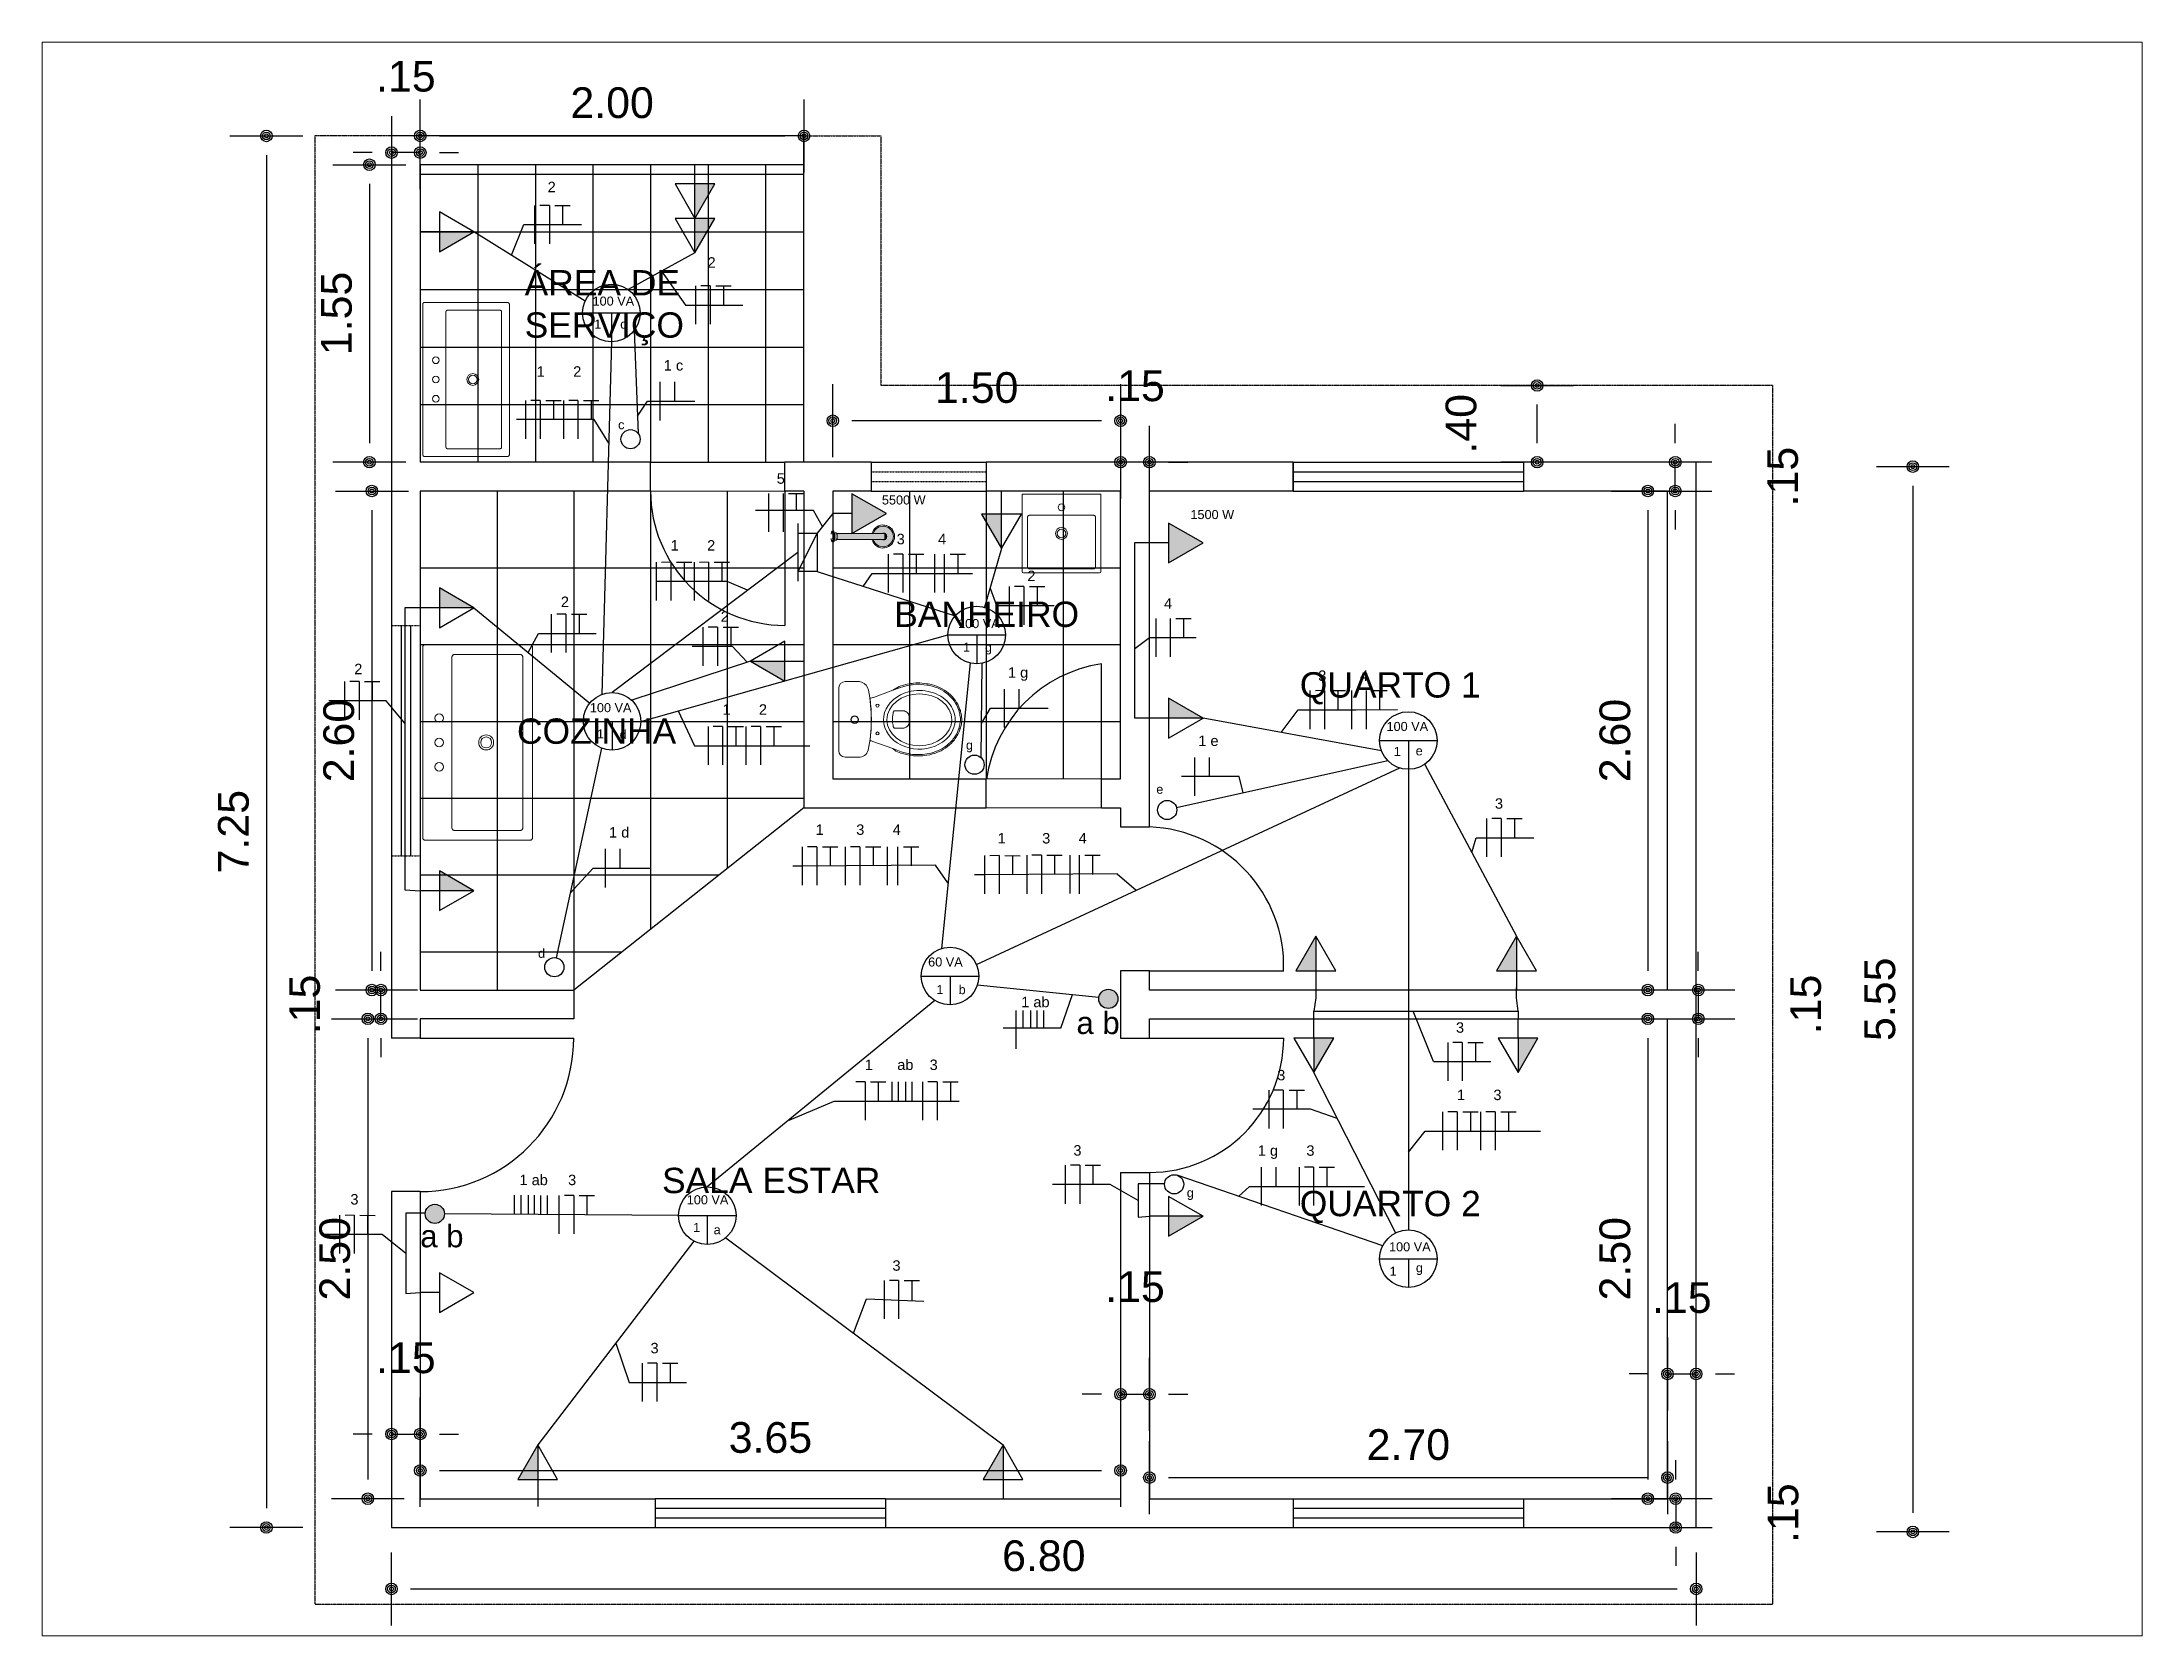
# Paper-space layout 'Layout1' of a CAD drawing. Header units: millimetres. Extents: x 26 to 231, y 20 to 176.
# The model-space entities are those that its viewports show. They can reach past a viewport. Long polylines and large blocks are cut down to what shows.
import ezdxf

# ---------------------------------------------------------------- set-up
doc = ezdxf.new("R2010")
doc.units = ezdxf.units.MM
doc.header["$LTSCALE"] = 0.01
doc.linetypes.add('ACAD_ISO02W100', pattern=[15, 12, -3])
doc.linetypes.add('ACAD_ISO05W100', pattern=[33, 24, -3, 0, -3, 0, -3])
for name, color, linetype in [('aberturas', 140, 'Continuous'), ('cargas', 30, 'Continuous'), ('coberta', 8, 'Continuous'), ('condutor', 10, 'Continuous'), ('cotas', 201, 'Continuous'), ('eletroduto', 50, 'Continuous'), ('parede', 7, 'Continuous'), ('pisos', 251, 'Continuous'), ('texto', 6, 'Continuous')]:
    doc.layers.add(name, color=color, linetype=linetype)
doc.layers.add('Aux-Hatch_Solido', color=10, linetype='Continuous', lineweight=9)
doc.layers.add('hidrosanitario', color=100, linetype='Continuous', lineweight=9)
doc.styles.get("Standard").update_dxf_attribs({"font": 'arial.ttf'})
doc.styles.add('style1', font='arial.ttf', dxfattribs={"height": 0.5})
doc.dimstyles.new('ESC_1-100', dxfattribs={"dimtxt": 0.16, "dimasz": 0.1, "dimexe": 0.18, "dimexo": 0.1, "dimgap": 0.09, "dimtad": 1, "dimzin": 4, "dimdsep": 46, "dimtxsty": 'Standard', "dimblk": 'D1', "dimcen": 0.09, "dimse1": 1, "dimse2": 1, "dimclrd": 8, "dimclre": 256, "dimclrt": 3, "dimadec": 0, "dimazin": 0, "dimtfac": 1, "dimtmove": 2, "dimatfit": 3, "dimldrblk": 'D1', "dimfxl": 1, "dimtolj": 1, "dimarcsym": 0})

psp = doc.layouts.get("Layout1")

msp = doc.modelspace()

# ---------------------------------------------------------------- texts
at = {"layer": 'cargas', "attachment_point": 1}
for s, width, gutter_width, insert, char_height in [('100 VA', 0.22244, 0.237, (7.648, 9.521), 0.0473), ('1', 0.22244, 0.237, (7.657, 9.401), 0.0473), ('c', 0.22244, 0.237, (7.792, 9.401), 0.0473), ('c', 0.22244, 0.237, (7.781, 8.877), 0.0473), ('5500 W', 0.2382, 0.237, (9.156, 8.485), 0.0473), ('1500 W', 0.27334, 0.237, (10.764, 8.409), 0.0473), ('100 VA', 0.22244, 0.237, (9.553, 7.841), 0.0473), ('1', 0.22244, 0.237, (9.579, 7.718), 0.0473), ('g', 0.22244, 0.237, (9.693, 7.718), 0.0473), ('100 VA', 0.22244, 0.237, (7.634, 7.403), 0.0473), ('1', 0.22244, 0.237, (7.671, 7.266), 0.0473), ('d', 0.22244, 0.237, (7.789, 7.264), 0.0473), ('100 VA', 0.22244, 0.237, (11.786, 7.305), 0.0473), ('g', 0.22244, 0.237, (9.594, 7.208), 0.0473), ('1', 0.22244, 0.237, (11.824, 7.175), 0.0473), ('e', 0.22244, 0.237, (11.938, 7.178), 0.0473), ('e', 0.22244, 0.237, (10.586, 6.978), 0.0473), ('d', 0.22244, 0.237, (7.364, 6.123), 0.0473), ('60 VA', 0.22244, 0.237, (9.397, 6.078), 0.0473), ('1', 0.22244, 0.237, (9.44, 5.934), 0.0473), ('b', 0.22244, 0.237, (9.556, 5.934), 0.0473), ('a b', 0.35206, 0.581, (10.17, 5.795), 0.1161), ('100 VA', 0.22244, 0.237, (8.139, 4.839), 0.0473), ('g', 0.22244, 0.237, (10.745, 4.876), 0.0473), ('a b', 0.35206, 0.581, (6.75, 4.684), 0.1161), ('1', 0.22244, 0.237, (8.172, 4.695), 0.0473), ('a', 0.22244, 0.237, (8.279, 4.683), 0.0473), ('100 VA', 0.22244, 0.237, (11.799, 4.594), 0.0473), ('1', 0.22244, 0.237, (11.802, 4.467), 0.0473), ('g', 0.22244, 0.237, (11.939, 4.485), 0.0473)]:
    msp.add_mtext_dynamic_manual_height_columns(s, width=width, gutter_width=gutter_width, heights=[0], dxfattribs=dict(at, insert=insert, char_height=char_height))
at = {"layer": 'condutor', "attachment_point": 1}
for s, insert, char_height in [('2', (7.414, 10.119), 0.0544), ('2', (8.247, 9.726), 0.0544), ('1       2', (7.357, 9.158), 0.0544), ('1 c', (8.019, 9.19), 0.0544), ('5', (8.608, 8.6), 0.0544), ('1       2', (8.055, 8.252), 0.0544), ('3', (9.233, 8.285), 0.0544), ('4', (9.449, 8.285), 0.0544), ('2', (9.914, 8.093), 0.0544), ('2', (7.483, 7.958), 0.0544), ('2', (8.316, 7.881), 0.0544), ('4', (10.626, 7.949), 0.0544), ('2', (6.406, 7.608), 0.0544), ('1 g', (9.813, 7.59), 0.0544), ('3', (11.43, 7.573), 0.0544), ('4', (11.648, 7.573), 0.0544), ('1       2', (8.325, 7.397), 0.0544), ('1 e', (10.805, 7.234), 0.0544), ('3', (12.351, 6.907), 0.0544), ('1 d', (7.734, 6.757), 0.0544), ('1        3       4', (8.811, 6.771), 0.05439), ('1         3       4', (9.759, 6.726), 0.05439), ('1 ab', (9.882, 5.873), 0.0544), ('3', (12.148, 5.74), 0.0544), ('1      ab    3', (9.067, 5.546), 0.05439), ('3', (11.216, 5.492), 0.0544), ('1       3', (12.153, 5.389), 0.0544), ('3', (10.154, 5.1), 0.0544), ('1 g       3', (11.115, 5.099), 0.05439), ('1 ab     3', (7.267, 4.946), 0.0544), ('3', (6.386, 4.845), 0.0544), ('3', (9.211, 4.5), 0.0544), ('3', (7.95, 4.07), 0.0544)]:
    msp.add_mtext_dynamic_manual_height_columns(s, width=0.52308, gutter_width=0.272, heights=[0.177], dxfattribs=dict(at, insert=insert, char_height=char_height))
at = {"layer": 'texto', "attachment_point": 1, "style": 'style1'}
for s, insert, char_height in [('ÁREA DE SERVIÇO', (7.294, 9.659), 0.13208), ('BANHEIRO', (9.22, 7.932), 0.1321), ('QUARTO 1', (11.334, 7.564), 0.1321), ('COZINHA', (7.254, 7.323), 0.1321), ('SALA ESTAR', (8.01, 4.982), 0.1321), ('QUARTO 2', (11.334, 4.862), 0.1321)]:
    msp.add_mtext_dynamic_manual_height_columns(s, width=1.19256, gutter_width=0.66, heights=[0], dxfattribs=dict(at, insert=insert, char_height=char_height))

# ---------------------------------------------------------------- blocks, each defined once
blk = doc.blocks.new('Cuba de semiencaixe L.83')
for p, q in [((-0.205, -0.012), (-0.205, -0.413)), ((0.203, -0.01), (-0.203, -0.01)), ((0.205, -0.413), (0.205, -0.012)), ((-0.177, -0.132), (-0.177, -0.388)), ((0.166, -0.12), (-0.166, -0.12)), ((0.177, -0.388), (0.177, -0.132)), ((0.198, -0.42), (-0.198, -0.42)), ((-0.166, -0.4), (0.166, -0.4))]:
    blk.add_line(p, q)
for points in [[(-0.166, -0.12, 0), (-0.167, -0.12, 0), (-0.168, -0.12, 0), (-0.169, -0.121, 0), (-0.17, -0.121, 0), (-0.171, -0.121, 0), (-0.172, -0.122, 0), (-0.173, -0.123, 0), (-0.174, -0.124, 0), (-0.175, -0.124, 0), (-0.175, -0.125, 0), (-0.176, -0.126, 0), (-0.177, -0.127, 0), (-0.177, -0.129, 0), (-0.177, -0.13, 0), (-0.177, -0.131, 0), (-0.177, -0.132, 0)], [(0.177, -0.132, 0), (0.177, -0.131, 0), (0.177, -0.13, 0), (0.177, -0.129, 0), (0.177, -0.127, 0), (0.176, -0.126, 0), (0.175, -0.125, 0), (0.175, -0.124, 0), (0.174, -0.124, 0), (0.173, -0.123, 0), (0.172, -0.122, 0), (0.171, -0.121, 0), (0.17, -0.121, 0), (0.169, -0.121, 0), (0.168, -0.12, 0), (0.167, -0.12, 0), (0.166, -0.12, 0)], [(-0.177, -0.388, 0), (-0.177, -0.389, 0), (-0.177, -0.39, 0), (-0.177, -0.391, 0), (-0.177, -0.393, 0), (-0.176, -0.394, 0), (-0.175, -0.395, 0), (-0.175, -0.396, 0), (-0.174, -0.396, 0), (-0.173, -0.397, 0), (-0.172, -0.398, 0), (-0.171, -0.399, 0), (-0.17, -0.399, 0), (-0.169, -0.399, 0), (-0.168, -0.4, 0), (-0.167, -0.4, 0), (-0.166, -0.4, 0)], [(0.166, -0.4, 0), (0.167, -0.4, 0), (0.168, -0.4, 0), (0.169, -0.399, 0), (0.17, -0.399, 0), (0.171, -0.399, 0), (0.172, -0.398, 0), (0.173, -0.397, 0), (0.174, -0.396, 0), (0.175, -0.396, 0), (0.175, -0.395, 0), (0.176, -0.394, 0), (0.177, -0.393, 0), (0.177, -0.391, 0), (0.177, -0.39, 0), (0.177, -0.389, 0), (0.177, -0.388, 0)]]:
    blk.add_polyline3d(points)
at = {"color": 252}
for radius in [0.031, 0.0225]:
    blk.add_circle((0, -0.215), radius, dxfattribs=at)
for centre, radius, start, end in [((-0.203, -0.012), 0.002, 89.9815, 180), ((0.203, -0.012), 0.002, 359.9815, 90), ((-0.198, -0.413), 0.007, 180.001, 270.001), ((0.198, -0.413), 0.007, 269.999, 359.999)]:
    blk.add_arc(centre, radius, start, end)
for start, end in [(0, 180), (180, 0)]:
    blk.add_arc((0, -0.079), 0.0175, start, end, dxfattribs=at)
blk = doc.blocks.new('Cuba de apoio L.197')
for p, q in [((-0.4, -0.02), (-0.4, -0.45)), ((0.39, -0.01), (-0.39, -0.01)), ((0.4, -0.02), (0.4, -0.45)), ((-0.36, -0.14), (-0.36, -0.41)), ((0.35, -0.13), (-0.35, -0.13)), ((0.36, -0.14), (0.36, -0.41)), ((-0.35, -0.42), (0.35, -0.42)), ((-0.39, -0.46), (0.39, -0.46))]:
    blk.add_line(p, q)
for points in [[(-0.39, -0.01, 0), (-0.3908, -0.01, 0), (-0.3916, -0.0101, 0), (-0.3924, -0.0103, 0), (-0.3931, -0.0105, 0), (-0.3938, -0.0108, 0), (-0.3946, -0.0111, 0), (-0.3952, -0.0115, 0), (-0.3959, -0.0119, 0), (-0.3965, -0.0124, 0), (-0.3971, -0.0129, 0), (-0.3976, -0.0135, 0), (-0.3981, -0.0141, 0), (-0.3985, -0.0148, 0), (-0.3989, -0.0154, 0), (-0.3992, -0.0162, 0), (-0.3995, -0.0169, 0), (-0.3997, -0.0176, 0), (-0.3999, -0.0184, 0), (-0.4, -0.0192, 0), (-0.4, -0.02, 0)], [(0.4, -0.02, 0), (0.4, -0.0192, 0), (0.3999, -0.0184, 0), (0.3997, -0.0176, 0), (0.3995, -0.0169, 0), (0.3992, -0.0162, 0), (0.3989, -0.0154, 0), (0.3985, -0.0148, 0), (0.3981, -0.0141, 0), (0.3976, -0.0135, 0), (0.3971, -0.0129, 0), (0.3965, -0.0124, 0), (0.3959, -0.0119, 0), (0.3952, -0.0115, 0), (0.3946, -0.0111, 0), (0.3938, -0.0108, 0), (0.3931, -0.0105, 0), (0.3924, -0.0103, 0), (0.3916, -0.0101, 0), (0.3908, -0.01, 0), (0.39, -0.01, 0)], [(-0.36, -0.14, 0), (-0.36, -0.1392, 0), (-0.3599, -0.1384, 0), (-0.3597, -0.1377, 0), (-0.3595, -0.1369, 0), (-0.3592, -0.1362, 0), (-0.3589, -0.1354, 0), (-0.3585, -0.1348, 0), (-0.3581, -0.1341, 0), (-0.3576, -0.1335, 0), (-0.3571, -0.1329, 0), (-0.3565, -0.1324, 0), (-0.3559, -0.1319, 0), (-0.3552, -0.1315, 0), (-0.3546, -0.1311, 0), (-0.3538, -0.1308, 0), (-0.3531, -0.1305, 0), (-0.3523, -0.1303, 0), (-0.3516, -0.1301, 0), (-0.3508, -0.13, 0), (-0.35, -0.13, 0)], [(0.35, -0.13, 0), (0.3508, -0.13, 0), (0.3516, -0.1301, 0), (0.3523, -0.1303, 0), (0.3531, -0.1305, 0), (0.3538, -0.1308, 0), (0.3546, -0.1311, 0), (0.3552, -0.1315, 0), (0.3559, -0.1319, 0), (0.3565, -0.1324, 0), (0.3571, -0.1329, 0), (0.3576, -0.1335, 0), (0.3581, -0.1341, 0), (0.3585, -0.1348, 0), (0.3589, -0.1354, 0), (0.3592, -0.1362, 0), (0.3595, -0.1369, 0), (0.3597, -0.1377, 0), (0.3599, -0.1384, 0), (0.36, -0.1392, 0), (0.36, -0.14, 0)], [(-0.35, -0.42, 0), (-0.3508, -0.42, 0), (-0.3516, -0.4199, 0), (-0.3523, -0.4197, 0), (-0.3531, -0.4195, 0), (-0.3538, -0.4192, 0), (-0.3546, -0.4189, 0), (-0.3552, -0.4185, 0), (-0.3559, -0.4181, 0), (-0.3565, -0.4176, 0), (-0.3571, -0.4171, 0), (-0.3576, -0.4165, 0), (-0.3581, -0.4159, 0), (-0.3585, -0.4152, 0), (-0.3589, -0.4146, 0), (-0.3592, -0.4138, 0), (-0.3595, -0.4131, 0), (-0.3597, -0.4123, 0), (-0.3599, -0.4116, 0), (-0.36, -0.4108, 0), (-0.36, -0.41, 0)], [(0.36, -0.41, 0), (0.36, -0.4108, 0), (0.3599, -0.4116, 0), (0.3597, -0.4123, 0), (0.3595, -0.4131, 0), (0.3592, -0.4138, 0), (0.3589, -0.4146, 0), (0.3585, -0.4152, 0), (0.3581, -0.4159, 0), (0.3576, -0.4165, 0), (0.3571, -0.4171, 0), (0.3565, -0.4176, 0), (0.3559, -0.4181, 0), (0.3552, -0.4185, 0), (0.3546, -0.4189, 0), (0.3538, -0.4192, 0), (0.3531, -0.4195, 0), (0.3523, -0.4197, 0), (0.3516, -0.4199, 0), (0.3508, -0.42, 0), (0.35, -0.42, 0)], [(-0.4, -0.45, 0), (-0.4, -0.4508, 0), (-0.3999, -0.4516, 0), (-0.3997, -0.4524, 0), (-0.3995, -0.4531, 0), (-0.3992, -0.4538, 0), (-0.3989, -0.4546, 0), (-0.3985, -0.4552, 0), (-0.3981, -0.4559, 0), (-0.3976, -0.4565, 0), (-0.3971, -0.4571, 0), (-0.3965, -0.4576, 0), (-0.3959, -0.4581, 0), (-0.3952, -0.4585, 0), (-0.3946, -0.4589, 0), (-0.3938, -0.4592, 0), (-0.3931, -0.4595, 0), (-0.3924, -0.4597, 0), (-0.3916, -0.4599, 0), (-0.3908, -0.46, 0), (-0.39, -0.46, 0)], [(0.39, -0.46, 0), (0.3908, -0.46, 0), (0.3916, -0.4599, 0), (0.3924, -0.4597, 0), (0.3931, -0.4595, 0), (0.3938, -0.4592, 0), (0.3946, -0.4589, 0), (0.3952, -0.4585, 0), (0.3959, -0.4581, 0), (0.3965, -0.4576, 0), (0.3971, -0.4571, 0), (0.3976, -0.4565, 0), (0.3981, -0.4559, 0), (0.3985, -0.4552, 0), (0.3989, -0.4546, 0), (0.3992, -0.4538, 0), (0.3995, -0.4531, 0), (0.3997, -0.4524, 0), (0.3999, -0.4516, 0), (0.4, -0.4508, 0), (0.4, -0.45, 0)]]:
    blk.add_polyline3d(points)
at = {"color": 252}
for centre, radius in [((-0.1, -0.0779), 0.0175), ((0, -0.0779), 0.0175), ((0.1, -0.0779), 0.0175), ((0, -0.27), 0.0306), ((0, -0.27), 0.0225)]:
    blk.add_circle(centre, radius, dxfattribs=at)
blk = doc.blocks.new('Bacia Ravena')
blk.add_lwpolyline([(0.163, -0.03), (-0.163, -0.03, 0.388677), (-0.196, -0.063), (-0.196, -0.133, 0.321666), (-0.16, -0.184, 0.095228), (0.154, -0.185, 0.273355), (0.195, -0.149, 0.052707), (0.198, -0.139), (0.198, -0.134), (0.198, -0.064, 0.409122)], format="xyb", close=True)
blk.add_lwpolyline([(0.012, -0.663), (0.024, -0.662), (0.007, -0.664), (0.001, -0.664), (-0.005, -0.664), (-0.011, -0.663), (-0.017, -0.663), (-0.022, -0.662), (-0.028, -0.661), (-0.034, -0.66), (-0.04, -0.658), (-0.046, -0.657), (-0.05, -0.655), (-0.055, -0.653), (-0.06, -0.651), (-0.065, -0.649), (-0.074, -0.645), (-0.079, -0.642), (-0.085, -0.638), (-0.09, -0.635), (-0.095, -0.631), (-0.1, -0.627), (-0.105, -0.624), (-0.11, -0.62), (-0.119, -0.611), (-0.127, -0.602), (-0.135, -0.593), (-0.143, -0.582), (-0.15, -0.571), (-0.156, -0.56), (-0.161, -0.55), (-0.165, -0.54), (-0.169, -0.528), (-0.173, -0.517), (-0.176, -0.503), (-0.179, -0.489), (-0.181, -0.467), (-0.182, -0.452), (-0.182, -0.441), (-0.182, -0.432), (-0.181, -0.421), (-0.181, -0.414), (-0.18, -0.406), (-0.178, -0.399), (-0.177, -0.392), (-0.175, -0.384), (-0.172, -0.37), (-0.168, -0.356), (-0.165, -0.347), (-0.161, -0.338), (-0.158, -0.33), (-0.151, -0.312), (-0.114, -0.208), (-0.113, -0.205), (-0.111, -0.2), (-0.11, -0.194), (-0.11, -0.193, 0.06389), (0.111, -0.193), (0.113, -0.203), (0.115, -0.207), (0.116, -0.211), (0.153, -0.312), (0.166, -0.347), (0.173, -0.37), (0.178, -0.388), (0.18, -0.399), (0.181, -0.406), (0.182, -0.414), (0.183, -0.421), (0.184, -0.432), (0.184, -0.452), (0.182, -0.474), (0.18, -0.489), (0.179, -0.496), (0.178, -0.503), (0.176, -0.51), (0.174, -0.517), (0.171, -0.528), (0.168, -0.537), (0.165, -0.545), (0.16, -0.555), (0.155, -0.565), (0.148, -0.577), (0.14, -0.588), (0.133, -0.598), (0.124, -0.607), (0.116, -0.616), (0.107, -0.624), (0.097, -0.631), (0.086, -0.638), (0.075, -0.645), (0.066, -0.649), (0.057, -0.653), (0.052, -0.655), (0.047, -0.657), (0.041, -0.658), (0.036, -0.66), (0.03, -0.661), (0.024, -0.662)], format="xyb")
at = {"color": 252}
blk.add_lwpolyline([(0.153, -0.312), (0.173, -0.345), (0.18, -0.368), (0.185, -0.386), (0.187, -0.398), (0.188, -0.405), (0.189, -0.413), (0.19, -0.42), (0.191, -0.432), (0.191, -0.453), (0.189, -0.475), (0.187, -0.49), (0.186, -0.497), (0.184, -0.504), (0.183, -0.512), (0.181, -0.519), (0.177, -0.531), (0.174, -0.539), (0.171, -0.548), (0.166, -0.558), (0.161, -0.569), (0.154, -0.581), (0.146, -0.592), (0.138, -0.602), (0.129, -0.612), (0.121, -0.621), (0.111, -0.629), (0.101, -0.637), (0.09, -0.644), (0.081, -0.65), (0.066, -0.656), (0.057, -0.66), (0.052, -0.662), (0.047, -0.664), (0.042, -0.665), (0.036, -0.667), (0.03, -0.668), (0.024, -0.669), (0.013, -0.67), (0.007, -0.671), (0.001, -0.671), (-0.005, -0.671), (-0.011, -0.67), (-0.017, -0.67), (-0.023, -0.669), (-0.03, -0.668), (-0.036, -0.667), (-0.042, -0.665), (-0.048, -0.663), (-0.053, -0.662), (-0.058, -0.66), (-0.063, -0.658), (-0.068, -0.656), (-0.077, -0.651), (-0.083, -0.648), (-0.089, -0.644), (-0.094, -0.641), (-0.099, -0.637), (-0.105, -0.633), (-0.11, -0.629), (-0.114, -0.625), (-0.124, -0.616), (-0.132, -0.607), (-0.14, -0.597), (-0.149, -0.586), (-0.156, -0.575), (-0.162, -0.564), (-0.167, -0.553), (-0.172, -0.542), (-0.176, -0.531), (-0.179, -0.519), (-0.183, -0.504), (-0.186, -0.49), (-0.188, -0.468), (-0.189, -0.453), (-0.189, -0.441), (-0.189, -0.432), (-0.188, -0.42), (-0.187, -0.413), (-0.186, -0.405), (-0.185, -0.398), (-0.184, -0.39), (-0.182, -0.383), (-0.179, -0.369), (-0.175, -0.354), (-0.171, -0.345), (-0.168, -0.336), (-0.164, -0.327), (-0.151, -0.312), (-0.151, -0.312)], dxfattribs=at)
blk.add_lwpolyline([(0.046, -0.322), (0.046, -0.321), (0.046, -0.32), (0.045, -0.32), (0.045, -0.319), (0.045, -0.319), (0.044, -0.318), (0.044, -0.318), (0.044, -0.317), (0.043, -0.317), (0.043, -0.317), (0.042, -0.316), (0.042, -0.316), (0.041, -0.316), (0.041, -0.315), (0.04, -0.315), (0.039, -0.315), (0.038, -0.314), (0.036, -0.314), (0.031, -0.313), (0.024, -0.312), (0.014, -0.311), (0.005, -0.31), (-0.004, -0.31), (-0.017, -0.311), (-0.024, -0.312), (-0.027, -0.313), (-0.033, -0.314), (-0.035, -0.314), (-0.037, -0.314), (-0.038, -0.315), (-0.039, -0.315), (-0.039, -0.315), (-0.04, -0.316), (-0.04, -0.316), (-0.041, -0.316), (-0.042, -0.317), (-0.042, -0.317), (-0.043, -0.318), (-0.043, -0.319), (-0.043, -0.319), (-0.044, -0.32), (-0.044, -0.32), (-0.044, -0.321), (-0.044, -0.322), (-0.044, -0.333), (-0.044, -0.353), (-0.044, -0.364), (-0.044, -0.367), (-0.044, -0.37), (-0.043, -0.373), (-0.042, -0.375), (-0.041, -0.378), (-0.039, -0.382), (-0.038, -0.384), (-0.036, -0.387), (-0.033, -0.39), (-0.029, -0.393), (-0.026, -0.394), (-0.023, -0.396), (-0.019, -0.397), (-0.017, -0.397), (0.016, -0.397), (0.018, -0.397), (0.021, -0.397), (0.023, -0.396), (0.025, -0.396), (0.026, -0.395), (0.029, -0.394), (0.031, -0.393), (0.032, -0.392), (0.034, -0.391), (0.036, -0.389), (0.037, -0.387), (0.039, -0.386), (0.04, -0.384), (0.041, -0.382), (0.042, -0.38), (0.043, -0.378), (0.044, -0.375), (0.045, -0.373), (0.045, -0.37), (0.046, -0.364), (0.046, -0.353), (0.046, -0.334)], close=True, dxfattribs=at)
for centre, radius in [((0, -0.113), 0.02), ((0, -0.113), 0.018), ((-0.072, -0.232), 0.008), ((0.073, -0.232), 0.008)]:
    blk.add_circle(centre, radius, dxfattribs=at)
blk.add_ellipse((-0.001, -0.45), major_axis=(0, -0.169), ratio=0.799541, dxfattribs=at)
blk.add_open_spline([(-0.001, -0.637), (0.03, -0.637), (0.061, -0.625), (0.141, -0.558), (0.165, -0.469), (0.13, -0.334), (0.088, -0.285), (-0.014, -0.253), (-0.072, -0.273), (-0.145, -0.362), (-0.161, -0.428), (-0.14, -0.549), (-0.103, -0.603), (-0.037, -0.633), (-0.019, -0.637), (-0.001, -0.637)], degree=3, knots=[0, 0, 0, 0, 0.592503, 0.592503, 1.887444, 1.887444, 2.900556, 2.900556, 3.913668, 3.913668, 4.926779, 4.926779, 5.939891, 5.939891, 6.283185, 6.283185, 6.283185, 6.283185])
blk = doc.blocks.new('Chuveiro Acqua')
at = {"layer": 'Aux-Hatch_Solido', "true_color": 0xe0e0e0}
h = blk.add_hatch(color=254, dxfattribs=at)
h.dxf.hatch_style = 1
edge = h.paths.add_edge_path()
edge.add_ellipse((0, -0.002), major_axis=(0.0272, 0), ratio=0.173648, start_angle=184.0825, end_angle=352.9984)
edge.add_line((0.027, -0.003), (0.027, -0.002))
edge.add_ellipse((0, -0.002), major_axis=(0.0272, 0), ratio=0.173648, start_angle=352.9984, end_angle=360, ccw=False)
edge.add_ellipse((0, -0.002), major_axis=(0.0272, 0), ratio=0.173648, start_angle=360, end_angle=360.0006, ccw=False)
edge.add_line((0.027, -0.002), (0.027, 0.005))
edge.add_ellipse((0, 0.005), major_axis=(0.0272, 0), ratio=0.173648, start_angle=180.0006, end_angle=360.0006, ccw=False)
edge.add_line((-0.027, 0.005), (-0.027, -0.002))
edge.add_line((-0.027, -0.002), (-0.027, -0.003))
h.paths.add_polyline_path([(0.016, -0.21), (0.016, -0.203), (0.016, -0.02), (0.011, -0.021), (0.002, -0.022), (-0.009, -0.022), (-0.013, -0.021), (-0.016, -0.02), (-0.016, -0.268), (-0.016, -0.268), (-0.009, -0.27), (-0.003, -0.271), (0.002, -0.271), (0.008, -0.27), (0.016, -0.268), (0.016, -0.268), (0.016, -0.268), (0.016, -0.256), (0.016, -0.253)])
h.paths.add_polyline_path([(0.016, -0.21), (0.016, -0.253, -1.713299), (-0.016, -0.253), (-0.016, -0.21, 6.565273)])
edge = h.paths.add_edge_path()
edge.add_line((0.019, -0.007), (0.019, -0.018))
edge.add_line((0.019, -0.018), (0.018, -0.019))
edge.add_line((0.018, -0.019), (0.016, -0.02))
edge.add_arc((0.005, 0.019), 0.0408, 270.0513, 286.5652, ccw=False)
edge.add_line((0.005, -0.022), (0.002, -0.022))
edge.add_line((0.002, -0.022), (-0.003, -0.022))
edge.add_arc((-0.004, 0.023), 0.0449, 254.0563, 270.8387, ccw=False)
edge.add_line((-0.016, -0.02), (-0.018, -0.019))
edge.add_line((-0.018, -0.019), (-0.019, -0.018))
edge.add_line((-0.019, -0.018), (-0.019, -0.007))
edge.add_arc((-0.018, -0.007), 0.00112, 192.2568, 236.5218)
edge.add_arc((-0.015, -0.002), 0.00642, 236.5253, 254.1071)
edge.add_arc((-0.002, 0.052), 0.0621, 256.4503, 271.7424)
edge.add_arc((0.001, 0.061), 0.0709, 269.0106, 281.7669)
edge.add_line((0.016, -0.009), (0.017, -0.008))
edge.add_line((0.017, -0.008), (0.018, -0.008))
edge.add_line((0.018, -0.008), (0.019, -0.007))
at = {"ltscale": 0.086171}
blk.add_lwpolyline([(-0.027, 0.005), (-0.027, -0.002), (-0.027, -0.003), (-0.026, -0.004), (-0.024, -0.006), (-0.019, -0.007)], dxfattribs=at)
for points in [[(0.019, -0.007), (0.021, -0.007), (0.025, -0.005), (0.027, -0.004), (0.027, -0.002), (0.027, 0.005)], [(0.016, -0.02), (0.011, -0.021), (0.002, -0.022), (-0.009, -0.022), (-0.013, -0.021), (-0.016, -0.02)], [(-0.016, -0.02), (-0.016, -0.268)], [(0.016, -0.203), (0.016, -0.02)], [(0.016, -0.21), (0.016, -0.203)], [(0.016, -0.253), (0.016, -0.21)], [(-0.011, -0.275), (-0.015, -0.271), (-0.016, -0.269), (-0.016, -0.268)], [(0.016, -0.256), (0.016, -0.253)]]:
    blk.add_lwpolyline(points)
at = {"color": 252}
for points in [[(0.019, -0.007), (0.01, -0.008), (0.002, -0.009), (-0.012, -0.008), (-0.019, -0.007)], [(-0.016, -0.268), (-0.016, -0.268), (-0.009, -0.27), (-0.003, -0.271), (0.002, -0.271), (0.008, -0.27), (0.016, -0.268), (0.016, -0.268), (0.016, -0.256)], [(0.011, -0.275), (0.014, -0.272), (0.015, -0.27), (0.016, -0.269), (0.015, -0.269), (0.008, -0.271), (0.002, -0.272), (-0.004, -0.272), (-0.008, -0.271), (-0.015, -0.269), (-0.016, -0.27), (-0.015, -0.271), (-0.011, -0.275)], [(0.011, -0.275), (0.013, -0.273), (0.015, -0.271), (0.016, -0.269), (0.016, -0.268)]]:
    blk.add_lwpolyline(points, dxfattribs=at)
at = {"ltscale": 0.136086}
blk.add_lwpolyline([(-0.019, -0.007), (-0.019, -0.018), (-0.018, -0.019), (-0.016, -0.02)], dxfattribs=at)
at = {"ltscale": 0.136089}
blk.add_lwpolyline([(0.019, -0.007), (0.019, -0.018), (0.018, -0.019), (0.016, -0.02)], dxfattribs=at)
for points in [[(0.016, -0.203, -7.379647), (-0.016, -0.203)], [(0.029, -0.208, -0.004563), (0.03, -0.208)], [(0.016, -0.253, -1.713301), (-0.016, -0.253)]]:
    blk.add_lwpolyline(points, format="xyb")
at = {"color": 252}
for points in [[(0.016, -0.21, -6.565284), (-0.016, -0.21)], [(0.016, -0.256, -1.516225), (-0.016, -0.256)], [(0.01, -0.275, -0.364991), (-0.01, -0.275)]]:
    blk.add_lwpolyline(points, format="xyb", dxfattribs=at)
at = {"extrusion": (0, 0, -1)}
for centre, major_axis, start_param, end_param in [((0, 0.005), (0.0272, 0), 3.141582, 4.32303), ((0, 0.005), (0.0272, 0), -0.000011, 3.141582), ((0, 0.005), (0.0272, 0), -1.070796, -0.000011), ((0, -0.007), (0.0187, 0), 0.013678, 3.127992)]:
    blk.add_ellipse(centre, major_axis=major_axis, ratio=0.173648, start_param=start_param, end_param=end_param, dxfattribs=at)
at = {"color": 252, "extrusion": (0, 0, -1)}
for centre, major_axis, ratio, start_param, end_param in [((0, 0.005), (0.0252, 0), 0.173648, 3.141582, 4.29024), ((0, 0.005), (0.0252, 0), 0.173648, -0.000011, 3.141582), ((0, -0.002), (0.0252, 0), 0.173648, 4.048432, 4.29024), ((0, 0.005), (0.0252, 0), 0.173648, -1.070796, -0.000011), ((0, -0.002), (0.0252, 0), 0.173648, -1.070796, -0.906671), ((0, -0.002), (0.0272, 0), 0.173648, -0.000011, 3.141582), ((0, -0.018), (0.0187, 0), 0.173648, 0.000029, 3.141622), ((0, -0.253), (0.025, 0), 0.952348, 1.133711, 2.007882), ((0, -0.253), (0.025, 0), 0.95323, 1.133213, 2.008472)]:
    blk.add_ellipse(centre, major_axis=major_axis, ratio=ratio, start_param=start_param, end_param=end_param, dxfattribs=at)
blk = doc.blocks.new('D1')
blk.add_line((0, 1.9), (0, -1.9))
for radius in [0.3, 0.2, 0.1]:
    blk.add_circle((0, 0), radius)
blk = doc.blocks.new('*D13')
at = {"layer": 'cotas', "color": 8, "lineweight": -2, "transparency": 16777216}
blk.add_line((14.529, 8.535), (14.529, 3.185), dxfattribs=at)
at = {"layer": 'Defpoints', "color": 0, "transparency": 16777216}
for p in [(13.584, 8.635), (13.584, 3.085), (14.529, 3.085)]:
    blk.add_point(p, dxfattribs=at)
at = {"layer": 'cotas', "color": 8, "lineweight": -2, "transparency": 16777216, "xscale": 0.1, "yscale": 0.1, "zscale": 0.1}
for p, rotation in [((14.529, 8.635), 90), ((14.529, 3.085), 270)]:
    blk.add_blockref('D1', p, dxfattribs=dict(at, rotation=rotation))
at = {"layer": 'cotas', "color": 3, "transparency": 16777216, "insert": (14.358, 5.86), "char_height": 0.16, "attachment_point": 5, "rotation": 90}
blk.add_mtext('\\A1;5.55', dxfattribs=at)
blk = doc.blocks.new('*D18')
at = {"layer": 'cotas', "color": 8, "lineweight": -2, "transparency": 16777216}
for p, q in [((13.411, 6.008), (13.411, 6.108)), ((13.411, 5.908), (13.411, 5.758)), ((13.411, 5.658), (13.411, 5.558))]:
    blk.add_line(p, q, dxfattribs=at)
at = {"layer": 'Defpoints', "color": 0, "transparency": 16777216}
for p in [(13.4, 5.908), (13.4, 5.758), (13.411, 5.758)]:
    blk.add_point(p, dxfattribs=at)
at = {"layer": 'cotas', "color": 8, "lineweight": -2, "transparency": 16777216, "xscale": 0.1, "yscale": 0.1, "zscale": 0.1}
for p, rotation in [((13.411, 5.908), 270), ((13.411, 5.758), 90)]:
    blk.add_blockref('D1', p, dxfattribs=dict(at, rotation=rotation))
at = {"layer": 'cotas', "color": 3, "transparency": 16777216, "insert": (13.971, 5.833), "char_height": 0.16, "attachment_point": 5, "rotation": 90}
blk.add_mtext('\\A1;.15', dxfattribs=at)
blk = doc.blocks.new('*D21')
at = {"layer": 'cotas', "color": 8, "lineweight": -2, "transparency": 16777216}
blk.add_line((13.148, 5.658), (13.148, 3.358), dxfattribs=at)
at = {"layer": 'Defpoints', "color": 0, "transparency": 16777216}
for p in [(13.221, 5.758), (13.148, 3.258), (13.25, 3.258)]:
    blk.add_point(p, dxfattribs=at)
at = {"layer": 'cotas', "color": 8, "lineweight": -2, "transparency": 16777216, "xscale": 0.1, "yscale": 0.1, "zscale": 0.1}
for p, rotation in [((13.148, 5.758), 90), ((13.148, 3.258), 270)]:
    blk.add_blockref('D1', p, dxfattribs=dict(at, rotation=rotation))
at = {"layer": 'cotas', "color": 3, "transparency": 16777216, "insert": (12.977, 4.508), "char_height": 0.16, "attachment_point": 5, "rotation": 90}
blk.add_mtext('\\A1;2.50', dxfattribs=at)
blk = doc.blocks.new('*D22')
at = {"layer": 'cotas', "color": 8, "lineweight": -2, "transparency": 16777216}
blk.add_line((13.148, 8.408), (13.148, 6.008), dxfattribs=at)
at = {"layer": 'Defpoints', "color": 0, "transparency": 16777216}
for p in [(13.148, 8.508), (13.148, 5.908), (13.148, 5.908)]:
    blk.add_point(p, dxfattribs=at)
at = {"layer": 'cotas', "color": 8, "lineweight": -2, "transparency": 16777216, "xscale": 0.1, "yscale": 0.1, "zscale": 0.1}
for p, rotation in [((13.148, 8.508), 90), ((13.148, 5.908), 270)]:
    blk.add_blockref('D1', p, dxfattribs=dict(at, rotation=rotation))
at = {"layer": 'cotas', "color": 3, "transparency": 16777216, "insert": (12.977, 7.208), "char_height": 0.16, "attachment_point": 5, "rotation": 90}
blk.add_mtext('\\A1;2.60', dxfattribs=at)
blk = doc.blocks.new('*D23')
at = {"layer": 'cotas', "color": 8, "lineweight": -2, "transparency": 16777216}
for p, q in [((13.291, 8.758), (13.291, 8.858)), ((13.291, 8.508), (13.291, 8.658)), ((13.291, 8.408), (13.291, 8.308))]:
    blk.add_line(p, q, dxfattribs=at)
at = {"layer": 'Defpoints', "color": 0, "transparency": 16777216}
for p in [(13.25, 8.658), (13.291, 8.658), (13.25, 8.508)]:
    blk.add_point(p, dxfattribs=at)
at = {"layer": 'cotas', "color": 8, "lineweight": -2, "transparency": 16777216, "xscale": 0.1, "yscale": 0.1, "zscale": 0.1}
for p, rotation in [((13.291, 8.658), 270), ((13.291, 8.508), 90)]:
    blk.add_blockref('D1', p, dxfattribs=dict(at, rotation=rotation))
at = {"layer": 'cotas', "color": 3, "transparency": 16777216, "insert": (13.851, 8.583), "char_height": 0.16, "attachment_point": 5, "rotation": 90}
blk.add_mtext('\\A1;.15', dxfattribs=at)
blk = doc.blocks.new('*D24')
at = {"layer": 'cotas', "color": 8, "lineweight": -2, "transparency": 16777216}
for p, q in [((13.293, 3.358), (13.293, 3.458)), ((13.293, 3.258), (13.293, 3.108)), ((13.293, 3.008), (13.293, 2.908))]:
    blk.add_line(p, q, dxfattribs=at)
at = {"layer": 'Defpoints', "color": 0, "transparency": 16777216}
for p in [(13.25, 3.258), (13.25, 3.108), (13.293, 3.108)]:
    blk.add_point(p, dxfattribs=at)
at = {"layer": 'cotas', "color": 8, "lineweight": -2, "transparency": 16777216, "xscale": 0.1, "yscale": 0.1, "zscale": 0.1}
for p, rotation in [((13.293, 3.258), 270), ((13.293, 3.108), 90)]:
    blk.add_blockref('D1', p, dxfattribs=dict(at, rotation=rotation))
at = {"layer": 'cotas', "color": 3, "transparency": 16777216, "insert": (13.853, 3.183), "char_height": 0.16, "attachment_point": 5, "rotation": 90}
blk.add_mtext('\\A1;.15', dxfattribs=at)
blk = doc.blocks.new('*D25')
at = {"layer": 'cotas', "color": 8, "lineweight": -2, "transparency": 16777216}
blk.add_line((10.65, 3.368), (13.15, 3.368), dxfattribs=at)
at = {"layer": 'Defpoints', "color": 0, "transparency": 16777216}
for p in [(10.55, 3.368), (13.25, 3.368), (13.25, 3.368)]:
    blk.add_point(p, dxfattribs=at)
at = {"layer": 'cotas', "color": 8, "lineweight": -2, "transparency": 16777216, "xscale": 0.1, "yscale": 0.1, "zscale": 0.1, "rotation": 180}
blk.add_blockref('D1', (10.55, 3.368), dxfattribs=at)
at = {"layer": 'cotas', "color": 8, "lineweight": -2, "transparency": 16777216, "xscale": 0.1, "yscale": 0.1, "zscale": 0.1}
blk.add_blockref('D1', (13.25, 3.368), dxfattribs=at)
at = {"layer": 'cotas', "color": 3, "transparency": 16777216, "insert": (11.9, 3.539), "char_height": 0.16, "attachment_point": 5}
blk.add_mtext('\\A1;2.70', dxfattribs=at)
blk = doc.blocks.new('*D27')
at = {"layer": 'cotas', "color": 8, "lineweight": -2, "transparency": 16777216}
for p, q in [((10.3, 8.658), (10.2, 8.658)), ((10.55, 8.658), (10.4, 8.658)), ((10.65, 8.658), (10.75, 8.658))]:
    blk.add_line(p, q, dxfattribs=at)
at = {"layer": 'Defpoints', "color": 0, "transparency": 16777216}
for p in [(10.4, 8.658), (10.4, 8.508), (10.55, 8.508)]:
    blk.add_point(p, dxfattribs=at)
at = {"layer": 'cotas', "color": 8, "lineweight": -2, "transparency": 16777216, "xscale": 0.1, "yscale": 0.1, "zscale": 0.1}
blk.add_blockref('D1', (10.4, 8.658), dxfattribs=at)
at = {"layer": 'cotas', "color": 8, "lineweight": -2, "transparency": 16777216, "xscale": 0.1, "yscale": 0.1, "zscale": 0.1, "rotation": 180}
blk.add_blockref('D1', (10.55, 8.658), dxfattribs=at)
at = {"layer": 'cotas', "color": 3, "transparency": 16777216, "insert": (10.475, 9.055), "char_height": 0.16, "attachment_point": 5}
blk.add_mtext('\\A1;.15', dxfattribs=at)
blk = doc.blocks.new('*D28')
at = {"layer": 'cotas', "color": 8, "lineweight": -2, "transparency": 16777216}
blk.add_line((10.3, 8.874), (9, 8.874), dxfattribs=at)
at = {"layer": 'Defpoints', "color": 0, "transparency": 16777216}
for p in [(8.9, 8.874), (8.9, 8.508), (10.4, 8.508)]:
    blk.add_point(p, dxfattribs=at)
at = {"layer": 'cotas', "color": 8, "lineweight": -2, "transparency": 16777216, "xscale": 0.1, "yscale": 0.1, "zscale": 0.1, "rotation": 180}
blk.add_blockref('D1', (8.9, 8.874), dxfattribs=at)
at = {"layer": 'cotas', "color": 8, "lineweight": -2, "transparency": 16777216, "xscale": 0.1, "yscale": 0.1, "zscale": 0.1}
blk.add_blockref('D1', (10.4, 8.874), dxfattribs=at)
at = {"layer": 'cotas', "color": 3, "transparency": 16777216, "insert": (9.65, 9.046), "char_height": 0.16, "attachment_point": 5}
blk.add_mtext('\\A1;1.50', dxfattribs=at)
blk = doc.blocks.new('*D29')
at = {"layer": 'cotas', "color": 8, "lineweight": -2, "transparency": 16777216}
blk.add_line((6.85, 10.358), (8.65, 10.358), dxfattribs=at)
at = {"layer": 'Defpoints', "color": 0, "transparency": 16777216}
for p in [(8.75, 10.358), (6.75, 10.143), (8.75, 10.143)]:
    blk.add_point(p, dxfattribs=at)
at = {"layer": 'cotas', "color": 8, "lineweight": -2, "transparency": 16777216, "xscale": 0.1, "yscale": 0.1, "zscale": 0.1, "rotation": 180}
blk.add_blockref('D1', (6.75, 10.358), dxfattribs=at)
at = {"layer": 'cotas', "color": 8, "lineweight": -2, "transparency": 16777216, "xscale": 0.1, "yscale": 0.1, "zscale": 0.1}
blk.add_blockref('D1', (8.75, 10.358), dxfattribs=at)
at = {"layer": 'cotas', "color": 3, "transparency": 16777216, "insert": (7.75, 10.53), "char_height": 0.16, "attachment_point": 5}
blk.add_mtext('\\A1;2.00', dxfattribs=at)
blk = doc.blocks.new('*D30')
at = {"layer": 'cotas', "color": 8, "lineweight": -2, "transparency": 16777216}
for p, q in [((6.5, 10.271), (6.4, 10.271)), ((6.75, 10.271), (6.6, 10.271)), ((6.85, 10.271), (6.95, 10.271))]:
    blk.add_line(p, q, dxfattribs=at)
at = {"layer": 'Defpoints', "color": 0, "transparency": 16777216}
for p in [(6.6, 10.271), (6.6, 10.208), (6.75, 10.208)]:
    blk.add_point(p, dxfattribs=at)
at = {"layer": 'cotas', "color": 8, "lineweight": -2, "transparency": 16777216, "xscale": 0.1, "yscale": 0.1, "zscale": 0.1}
blk.add_blockref('D1', (6.6, 10.271), dxfattribs=at)
at = {"layer": 'cotas', "color": 8, "lineweight": -2, "transparency": 16777216, "xscale": 0.1, "yscale": 0.1, "zscale": 0.1, "rotation": 180}
blk.add_blockref('D1', (6.75, 10.271), dxfattribs=at)
at = {"layer": 'cotas', "color": 3, "transparency": 16777216, "insert": (6.675, 10.668), "char_height": 0.16, "attachment_point": 5}
blk.add_mtext('\\A1;.15', dxfattribs=at)
blk = doc.blocks.new('*D31')
at = {"layer": 'cotas', "color": 8, "lineweight": -2, "transparency": 16777216}
blk.add_line((6.485, 10.108), (6.485, 8.758), dxfattribs=at)
at = {"layer": 'Defpoints', "color": 0, "transparency": 16777216}
for p in [(6.807, 10.208), (6.485, 8.658), (6.807, 8.658)]:
    blk.add_point(p, dxfattribs=at)
at = {"layer": 'cotas', "color": 8, "lineweight": -2, "transparency": 16777216, "xscale": 0.1, "yscale": 0.1, "zscale": 0.1}
for p, rotation in [((6.485, 10.208), 90), ((6.485, 8.658), 270)]:
    blk.add_blockref('D1', p, dxfattribs=dict(at, rotation=rotation))
at = {"layer": 'cotas', "color": 3, "transparency": 16777216, "insert": (6.314, 9.433), "char_height": 0.16, "attachment_point": 5, "rotation": 90}
blk.add_mtext('\\A1;1.55', dxfattribs=at)
blk = doc.blocks.new('*D33')
at = {"layer": 'cotas', "color": 8, "lineweight": -2, "transparency": 16777216}
blk.add_line((6.498, 8.408), (6.498, 6.008), dxfattribs=at)
at = {"layer": 'Defpoints', "color": 0, "transparency": 16777216}
for p in [(6.75, 8.508), (6.498, 5.908), (6.75, 5.908)]:
    blk.add_point(p, dxfattribs=at)
at = {"layer": 'cotas', "color": 8, "lineweight": -2, "transparency": 16777216, "xscale": 0.1, "yscale": 0.1, "zscale": 0.1}
for p, rotation in [((6.498, 8.508), 90), ((6.498, 5.908), 270)]:
    blk.add_blockref('D1', p, dxfattribs=dict(at, rotation=rotation))
at = {"layer": 'cotas', "color": 3, "transparency": 16777216, "insert": (6.326, 7.208), "char_height": 0.16, "attachment_point": 5, "rotation": 90}
blk.add_mtext('\\A1;2.60', dxfattribs=at)
blk = doc.blocks.new('*D34')
at = {"layer": 'cotas', "color": 8, "lineweight": -2, "transparency": 16777216}
blk.add_line((6.477, 5.658), (6.477, 3.358), dxfattribs=at)
at = {"layer": 'Defpoints', "color": 0, "transparency": 16777216}
for p in [(6.75, 5.758), (6.477, 3.258), (6.75, 3.258)]:
    blk.add_point(p, dxfattribs=at)
at = {"layer": 'cotas', "color": 8, "lineweight": -2, "transparency": 16777216, "xscale": 0.1, "yscale": 0.1, "zscale": 0.1}
for p, rotation in [((6.477, 5.758), 90), ((6.477, 3.258), 270)]:
    blk.add_blockref('D1', p, dxfattribs=dict(at, rotation=rotation))
at = {"layer": 'cotas', "color": 3, "transparency": 16777216, "insert": (6.305, 4.508), "char_height": 0.16, "attachment_point": 5, "rotation": 90}
blk.add_mtext('\\A1;2.50', dxfattribs=at)
blk = doc.blocks.new('*D36')
at = {"layer": 'cotas', "color": 8, "lineweight": -2, "transparency": 16777216}
blk.add_line((12.571, 8.758), (12.571, 8.958), dxfattribs=at)
at = {"layer": 'Defpoints', "color": 0, "transparency": 16777216}
for p in [(12.571, 9.058), (12.629, 9.058), (12.629, 8.658)]:
    blk.add_point(p, dxfattribs=at)
at = {"layer": 'cotas', "color": 8, "lineweight": -2, "transparency": 16777216, "xscale": 0.1, "yscale": 0.1, "zscale": 0.1}
for p, rotation in [((12.571, 9.058), 90), ((12.571, 8.658), 270)]:
    blk.add_blockref('D1', p, dxfattribs=dict(at, rotation=rotation))
at = {"layer": 'cotas', "color": 3, "transparency": 16777216, "insert": (12.175, 8.858), "char_height": 0.16, "attachment_point": 5, "rotation": 90}
blk.add_mtext('\\A1;.40', dxfattribs=at)
blk = doc.blocks.new('*D37')
at = {"layer": 'cotas', "color": 8, "lineweight": -2, "transparency": 16777216}
for p, q in [((13.15, 3.908), (13.05, 3.908)), ((13.25, 3.908), (13.4, 3.908)), ((13.5, 3.908), (13.6, 3.908))]:
    blk.add_line(p, q, dxfattribs=at)
at = {"layer": 'Defpoints', "color": 0, "transparency": 16777216}
for p in [(13.25, 3.868), (13.4, 3.908), (13.4, 3.868)]:
    blk.add_point(p, dxfattribs=at)
at = {"layer": 'cotas', "color": 8, "lineweight": -2, "transparency": 16777216, "xscale": 0.1, "yscale": 0.1, "zscale": 0.1}
blk.add_blockref('D1', (13.25, 3.908), dxfattribs=at)
at = {"layer": 'cotas', "color": 8, "lineweight": -2, "transparency": 16777216, "xscale": 0.1, "yscale": 0.1, "zscale": 0.1, "rotation": 180}
blk.add_blockref('D1', (13.4, 3.908), dxfattribs=at)
at = {"layer": 'cotas', "color": 3, "transparency": 16777216, "insert": (13.325, 4.305), "char_height": 0.16, "attachment_point": 5}
blk.add_mtext('\\A1;.15', dxfattribs=at)
blk = doc.blocks.new('*D38')
at = {"layer": 'cotas', "color": 8, "lineweight": -2, "transparency": 16777216}
for p, q in [((10.3, 3.802), (10.2, 3.802)), ((10.4, 3.802), (10.55, 3.802)), ((10.65, 3.802), (10.75, 3.802))]:
    blk.add_line(p, q, dxfattribs=at)
at = {"layer": 'Defpoints', "color": 0, "transparency": 16777216}
for p in [(10.4, 3.802), (10.55, 3.802), (10.55, 3.802)]:
    blk.add_point(p, dxfattribs=at)
at = {"layer": 'cotas', "color": 8, "lineweight": -2, "transparency": 16777216, "xscale": 0.1, "yscale": 0.1, "zscale": 0.1}
blk.add_blockref('D1', (10.4, 3.802), dxfattribs=at)
at = {"layer": 'cotas', "color": 8, "lineweight": -2, "transparency": 16777216, "xscale": 0.1, "yscale": 0.1, "zscale": 0.1, "rotation": 180}
blk.add_blockref('D1', (10.55, 3.802), dxfattribs=at)
at = {"layer": 'cotas', "color": 3, "transparency": 16777216, "insert": (10.475, 4.362), "char_height": 0.16, "attachment_point": 5}
blk.add_mtext('\\A1;.15', dxfattribs=at)
blk = doc.blocks.new('*D39')
at = {"layer": 'cotas', "color": 8, "lineweight": -2, "transparency": 16777216}
blk.add_line((6.85, 3.405), (10.3, 3.405), dxfattribs=at)
at = {"layer": 'Defpoints', "color": 0, "transparency": 16777216}
for p in [(10.4, 3.405), (6.75, 3.258), (10.4, 3.258)]:
    blk.add_point(p, dxfattribs=at)
at = {"layer": 'cotas', "color": 8, "lineweight": -2, "transparency": 16777216, "xscale": 0.1, "yscale": 0.1, "zscale": 0.1, "rotation": 180}
blk.add_blockref('D1', (6.75, 3.405), dxfattribs=at)
at = {"layer": 'cotas', "color": 8, "lineweight": -2, "transparency": 16777216, "xscale": 0.1, "yscale": 0.1, "zscale": 0.1}
blk.add_blockref('D1', (10.4, 3.405), dxfattribs=at)
at = {"layer": 'cotas', "color": 3, "transparency": 16777216, "insert": (8.575, 3.576), "char_height": 0.16, "attachment_point": 5}
blk.add_mtext('\\A1;3.65', dxfattribs=at)
blk = doc.blocks.new('*D40')
at = {"layer": 'cotas', "color": 8, "lineweight": -2, "transparency": 16777216}
for p, q in [((6.545, 6.008), (6.545, 6.108)), ((6.545, 5.758), (6.545, 5.908)), ((6.545, 5.658), (6.545, 5.558))]:
    blk.add_line(p, q, dxfattribs=at)
at = {"layer": 'Defpoints', "color": 0, "transparency": 16777216}
for p in [(6.545, 5.908), (6.75, 5.908), (6.75, 5.758)]:
    blk.add_point(p, dxfattribs=at)
at = {"layer": 'cotas', "color": 8, "lineweight": -2, "transparency": 16777216, "xscale": 0.1, "yscale": 0.1, "zscale": 0.1}
for p, rotation in [((6.545, 5.908), 270), ((6.545, 5.758), 90)]:
    blk.add_blockref('D1', p, dxfattribs=dict(at, rotation=rotation))
at = {"layer": 'cotas', "color": 3, "transparency": 16777216, "insert": (6.148, 5.833), "char_height": 0.16, "attachment_point": 5, "rotation": 90}
blk.add_mtext('\\A1;.15', dxfattribs=at)
blk = doc.blocks.new('*D41')
at = {"layer": 'cotas', "color": 8, "lineweight": -2, "transparency": 16777216}
blk.add_line((5.948, 10.258), (5.948, 3.208), dxfattribs=at)
at = {"layer": 'Defpoints', "color": 0, "transparency": 16777216}
for p in [(6.6, 10.358), (5.948, 3.108), (6.6, 3.108)]:
    blk.add_point(p, dxfattribs=at)
at = {"layer": 'cotas', "color": 8, "lineweight": -2, "transparency": 16777216, "xscale": 0.1, "yscale": 0.1, "zscale": 0.1}
for p, rotation in [((5.948, 10.358), 90), ((5.948, 3.108), 270)]:
    blk.add_blockref('D1', p, dxfattribs=dict(at, rotation=rotation))
at = {"layer": 'cotas', "color": 3, "transparency": 16777216, "insert": (5.777, 6.733), "char_height": 0.16, "attachment_point": 5, "rotation": 90}
blk.add_mtext('\\A1;7.25', dxfattribs=at)
blk = doc.blocks.new('*D42')
at = {"layer": 'cotas', "color": 8, "lineweight": -2, "transparency": 16777216}
blk.add_line((6.7, 2.788), (13.3, 2.788), dxfattribs=at)
at = {"layer": 'Defpoints', "color": 0, "transparency": 16777216}
for p in [(6.6, 3.106), (13.4, 3.108), (13.4, 2.788)]:
    blk.add_point(p, dxfattribs=at)
at = {"layer": 'cotas', "color": 8, "lineweight": -2, "transparency": 16777216, "xscale": 0.1, "yscale": 0.1, "zscale": 0.1, "rotation": 180}
blk.add_blockref('D1', (6.6, 2.788), dxfattribs=at)
at = {"layer": 'cotas', "color": 8, "lineweight": -2, "transparency": 16777216, "xscale": 0.1, "yscale": 0.1, "zscale": 0.1}
blk.add_blockref('D1', (13.4, 2.788), dxfattribs=at)
at = {"layer": 'cotas', "color": 3, "transparency": 16777216, "insert": (10, 2.96), "char_height": 0.16, "attachment_point": 5}
blk.add_mtext('\\A1;6.80', dxfattribs=at)
blk = doc.blocks.new('*D43')
at = {"layer": 'cotas', "color": 8, "lineweight": -2, "transparency": 16777216}
for p, q in [((6.5, 3.595), (6.4, 3.595)), ((6.6, 3.595), (6.75, 3.595)), ((6.85, 3.595), (6.95, 3.595))]:
    blk.add_line(p, q, dxfattribs=at)
at = {"layer": 'Defpoints', "color": 0, "transparency": 16777216}
for p in [(6.6, 3.53), (6.75, 3.595), (6.75, 3.53)]:
    blk.add_point(p, dxfattribs=at)
at = {"layer": 'cotas', "color": 8, "lineweight": -2, "transparency": 16777216, "xscale": 0.1, "yscale": 0.1, "zscale": 0.1}
blk.add_blockref('D1', (6.6, 3.595), dxfattribs=at)
at = {"layer": 'cotas', "color": 8, "lineweight": -2, "transparency": 16777216, "xscale": 0.1, "yscale": 0.1, "zscale": 0.1, "rotation": 180}
blk.add_blockref('D1', (6.75, 3.595), dxfattribs=at)
at = {"layer": 'cotas', "color": 3, "transparency": 16777216, "insert": (6.675, 3.991), "char_height": 0.16, "attachment_point": 5}
blk.add_mtext('\\A1;.15', dxfattribs=at)

# ---------------------------------------------------------------- dimensions: what is measured, and where the dimension line sits
at = {"layer": 'cotas'}
for base, p1, p2, picture, middle in [((6.6, 10.271), (6.75, 10.208), (6.6, 10.208), '*D30', (6.675, 10.668)), ((8.75, 10.358), (6.75, 10.143), (8.75, 10.143), '*D29', (7.75, 10.53)), ((8.9, 8.874), (10.4, 8.508), (8.9, 8.508), '*D28', (9.65, 9.046)), ((10.4, 8.658), (10.55, 8.508), (10.4, 8.508), '*D27', (10.475, 9.055)), ((10.55, 3.802), (10.4, 3.802), (10.55, 3.802), '*D38', (10.475, 4.362)), ((13.4, 3.908), (13.25, 3.868), (13.4, 3.868), '*D37', (13.325, 4.305)), ((6.75, 3.595), (6.6, 3.53), (6.75, 3.53), '*D43', (6.675, 3.991)), ((10.4, 3.405), (6.75, 3.258), (10.4, 3.258), '*D39', (8.575, 3.576)), ((13.25, 3.368), (10.55, 3.368), (13.25, 3.368), '*D25', (11.9, 3.539)), ((13.4, 2.788), (6.6, 3.106), (13.4, 3.108), '*D42', (10, 2.96))]:
    dim = msp.add_linear_dim(base=base, p1=p1, p2=p2, dimstyle='ESC_1-100', dxfattribs=at)
    dim.commit()
    dim.dimension.update_dxf_attribs({"geometry": picture, "text_midpoint": middle})
for base, p1, p2, picture, middle in [((5.948, 3.108), (6.6, 10.358), (6.6, 3.108), '*D41', (5.777, 6.733)), ((6.485, 8.658), (6.807, 10.208), (6.807, 8.658), '*D31', (6.314, 9.433)), ((12.571, 9.058), (12.629, 8.658), (12.629, 9.058), '*D36', (12.175, 8.858)), ((13.291, 8.658), (13.25, 8.508), (13.25, 8.658), '*D23', (13.851, 8.583)), ((14.529, 3.085), (13.584, 8.635), (13.584, 3.085), '*D13', (14.358, 5.86)), ((6.498, 5.908), (6.75, 8.508), (6.75, 5.908), '*D33', (6.326, 7.208)), ((13.148, 5.908), (13.148, 8.508), (13.148, 5.908), '*D22', (12.977, 7.208)), ((6.545, 5.908), (6.75, 5.758), (6.75, 5.908), '*D40', (6.148, 5.833)), ((13.411, 5.758), (13.4, 5.908), (13.4, 5.758), '*D18', (13.971, 5.833)), ((6.477, 3.258), (6.75, 5.758), (6.75, 3.258), '*D34', (6.305, 4.508)), ((13.148, 3.258), (13.221, 5.758), (13.25, 3.258), '*D21', (12.977, 4.508)), ((13.293, 3.108), (13.25, 3.258), (13.25, 3.108), '*D24', (13.853, 3.183))]:
    dim = msp.add_linear_dim(base=base, p1=p1, p2=p2, angle=90, dimstyle='ESC_1-100', dxfattribs=at)
    dim.commit()
    dim.dimension.update_dxf_attribs({"geometry": picture, "text_midpoint": middle})

# ---------------------------------------------------------------- hatches: boundary and pattern name
at = {"layer": 'cargas'}
h = msp.add_hatch(color=256, dxfattribs=at)
h.dxf.hatch_style = 1
h.paths.add_polyline_path([(8.285, 10.108), (8.181, 10.108), (8.181, 9.928)])
h.paths.add_polyline_path([(8.285, 9.928), (8.181, 9.928), (8.181, 9.749)])
h = msp.add_hatch(color=256, dxfattribs=at)
h.dxf.hatch_style = 1
h.paths.add_polyline_path([(7.03, 9.858), (6.85, 9.858), (6.85, 9.754)])
h = msp.add_hatch(color=256, dxfattribs=at)
h.dxf.hatch_style = 1
h.paths.add_polyline_path([(9, 8.494), (9, 8.287), (9.18, 8.39)])
h = msp.add_hatch(color=256, dxfattribs=at)
h.dxf.hatch_style = 1
h.paths.add_polyline_path([(8.65, 7.622), (8.471, 7.622), (8.649, 7.519), (8.65, 7.519)])
h.paths.add_polyline_path([(6.85, 8.003), (6.85, 7.899), (7.03, 7.899)])
h.paths.add_polyline_path([(6.85, 6.529), (6.85, 6.425), (7.03, 6.425)])
h.paths.add_polyline_path([(9.779, 8.388), (9.675, 8.388), (9.779, 8.209)])
h.paths.add_polyline_path([(10.65, 7.428), (10.65, 7.324), (10.83, 7.324)])
h.paths.add_polyline_path([(10.83, 4.73), (10.65, 4.73), (10.65, 4.626)])
h = msp.add_hatch(color=256, dxfattribs=at)
h.dxf.hatch_style = 1
h.paths.add_polyline_path([(10.65, 8.341), (10.65, 8.134), (10.83, 8.238)])
h = msp.add_hatch(color=256, dxfattribs=at)
h.dxf.hatch_style = 1
h.paths.add_polyline_path([(7.363, 3.538), (7.259, 3.358), (7.363, 3.358)])
h.paths.add_polyline_path([(9.788, 3.538), (9.684, 3.358), (9.788, 3.358)])
h.paths.add_polyline_path([(11.511, 5.658), (11.407, 5.658), (11.407, 5.478)])
h.paths.add_polyline_path([(12.575, 5.658), (12.472, 5.658), (12.472, 5.478)])
h.paths.add_polyline_path([(11.417, 6.188), (11.313, 6.008), (11.417, 6.008)])
h.paths.add_polyline_path([(12.463, 6.188), (12.359, 6.008), (12.463, 6.008)])
h = msp.add_hatch(color=256, dxfattribs=at)
h.dxf.hatch_style = 1
h.paths.add_polyline_path([(6.776, 4.742, 1), (6.876, 4.742, 1)])
h.paths.add_polyline_path([(10.286, 5.862, 1), (10.386, 5.862, 1)])
at = {"layer": 'eletroduto'}
h = msp.add_hatch(dxfattribs=at)
h.set_pattern_fill('ANGLE', color=256)
h.set_pattern_definition([(0, (0, 0), (0, 6.985), [5.08, -1.905]), (90, (0, 0), (-6.985, 4e-16), [5.08, -1.905])])
h.paths.add_polyline_path([(8.818, 8.288), (8.75, 8.153), (8.75, 8.088), (8.818, 8.088)])
h.paths.add_polyline_path([(8.75, 8.153), (8.718, 8.088), (8.75, 8.088)])

# ---------------------------------------------------------------- linework, layer by layer
at = {"layer": 'aberturas'}
for p, q in [((7.95, 8.658), (8.65, 8.658)), ((9.1, 8.658), (9.7, 8.658)), ((9.7, 8.658), (9.7, 8.508)), ((11.3, 8.508), (11.3, 8.658)), ((11.3, 8.658), (12.5, 8.658)), ((11.3, 8.658), (11.3, 8.508)), ((12.5, 8.658), (12.5, 8.508)), ((11.3, 8.608), (12.5, 8.608)), ((11.3, 8.558), (12.5, 8.558)), ((8.65, 8.508), (8.65, 7.808)), ((9.1, 8.508), (9.7, 8.508)), ((11.3, 8.508), (12.5, 8.508)), ((6.6, 7.808), (6.6, 6.608)), ((6.65, 7.808), (6.65, 6.608)), ((6.7, 7.808), (6.7, 6.608)), ((6.75, 7.808), (6.75, 6.608)), ((10.3, 7.008), (10.3, 7.608)), ((10.55, 6.008), (11.25, 6.008)), ((6.75, 5.658), (7.55, 5.658)), ((10.55, 5.658), (11.25, 5.658)), ((9.175, 3.258), (7.975, 3.258)), ((7.975, 3.208), (9.175, 3.208)), ((11.3, 3.258), (12.5, 3.258)), ((11.3, 3.208), (12.5, 3.208)), ((7.975, 3.158), (9.175, 3.158)), ((7.975, 3.108), (9.175, 3.108)), ((11.3, 3.158), (12.5, 3.158)), ((11.3, 3.108), (12.5, 3.108))]:
    msp.add_line(p, q, dxfattribs=at)
at = {"layer": 'aberturas', "linetype": 'ACAD_ISO02W100'}
for p, q in [((9.1, 8.608), (9.7, 8.608)), ((9.1, 8.558), (9.7, 8.558))]:
    msp.add_line(p, q, dxfattribs=at)
at = {"layer": 'aberturas', "lineweight": 15}
for p, q in [((7.95, 8.508), (8.65, 8.508)), ((9.7, 7.008), (10.3, 7.008)), ((9.7, 6.858), (10.3, 6.858))]:
    msp.add_line(p, q, dxfattribs=at)
at = {"layer": 'aberturas'}
for centre, radius, start, end in [((8.65, 8.508), 0.7, 180, 270), ((10.405, 6.903), 0.712, 98.4341, 171.5659), ((10.525, 6.033), 0.725, 358.0251, 88.0251), ((6.75, 5.658), 0.8, 270, 0), ((10.55, 5.658), 0.7, 270, 0)]:
    msp.add_arc(centre, radius, start, end, dxfattribs=at)
at = {"layer": 'cargas'}
for p, q in [((8.181, 9.749), (8.181, 10.208)), ((6.85, 9.858), (6.75, 9.858)), ((7.03, 9.858), (6.85, 9.858)), ((7.596, 9.436), (7.896, 9.436)), ((7.746, 9.436), (7.746, 9.286)), ((9.779, 8.209), (9.779, 8.508)), ((9, 8.39), (8.9, 8.39)), ((10.65, 8.238), (10.55, 8.238)), ((7.03, 7.899), (6.75, 7.899)), ((9.5, 7.758), (9.8, 7.758)), ((9.65, 7.758), (9.65, 7.608)), ((8.471, 7.622), (8.75, 7.622)), ((7.6, 7.308), (7.9, 7.308)), ((7.75, 7.308), (7.75, 7.158)), ((10.83, 7.324), (10.55, 7.324)), ((11.75, 7.208), (12.05, 7.208)), ((11.9, 7.208), (11.9, 7.058)), ((7.03, 6.425), (6.75, 6.425)), ((11.417, 6.188), (11.417, 6.008)), ((12.463, 6.188), (12.463, 6.008)), ((9.361, 5.981), (9.661, 5.981)), ((9.511, 5.981), (9.511, 5.831)), ((11.417, 6.008), (11.417, 5.908)), ((12.463, 6.008), (12.463, 5.908)), ((11.407, 5.658), (11.407, 5.758)), ((12.472, 5.658), (12.472, 5.758)), ((11.407, 5.658), (11.407, 5.478)), ((12.472, 5.658), (12.472, 5.478)), ((8.096, 4.733), (8.396, 4.733)), ((8.246, 4.733), (8.246, 4.583)), ((10.83, 4.73), (10.55, 4.73)), ((11.75, 4.508), (12.05, 4.508)), ((11.9, 4.508), (11.9, 4.358)), ((6.85, 4.332), (6.75, 4.332)), ((7.363, 3.538), (7.363, 3.358)), ((9.788, 3.538), (9.788, 3.358)), ((7.363, 3.358), (7.363, 3.258)), ((9.788, 3.358), (9.788, 3.258))]:
    msp.add_line(p, q, dxfattribs=at)
for points in [[(8.181, 9.928), (8.285, 10.108), (8.078, 10.108)], [(7.03, 9.858), (6.85, 9.962), (6.85, 9.754)], [(8.181, 9.749), (8.285, 9.928), (8.078, 9.928)], [(9.18, 8.39), (9, 8.494), (9, 8.287)], [(9.779, 8.209), (9.883, 8.388), (9.675, 8.388)], [(10.83, 8.238), (10.65, 8.341), (10.65, 8.134)], [(7.03, 7.899), (6.85, 8.003), (6.85, 7.796)], [(8.471, 7.622), (8.65, 7.518), (8.65, 7.726)], [(10.83, 7.324), (10.65, 7.428), (10.65, 7.22)], [(7.03, 6.425), (6.85, 6.529), (6.85, 6.322)], [(11.417, 6.188), (11.313, 6.008), (11.521, 6.008)], [(12.463, 6.188), (12.359, 6.008), (12.567, 6.008)], [(11.407, 5.478), (11.511, 5.658), (11.303, 5.658)], [(12.472, 5.478), (12.575, 5.658), (12.368, 5.658)], [(10.83, 4.73), (10.65, 4.833), (10.65, 4.626)], [(7.03, 4.332), (6.85, 4.435), (6.85, 4.228)], [(7.363, 3.538), (7.259, 3.358), (7.466, 3.358)], [(9.788, 3.538), (9.684, 3.358), (9.891, 3.358)]]:
    msp.add_lwpolyline(points, close=True, dxfattribs=at)
for centre, radius in [((7.746, 9.436), 0.15), ((7.846, 8.778), 0.05), ((9.65, 7.758), 0.15), ((7.75, 7.308), 0.15), ((11.9, 7.208), 0.15), ((9.639, 7.082), 0.05), ((10.643, 6.846), 0.05), ((9.511, 5.981), 0.15), ((7.449, 6.027), 0.05), ((10.336, 5.862), 0.05), ((10.679, 4.896), 0.05), ((8.246, 4.733), 0.15), ((6.826, 4.742), 0.05), ((11.9, 4.508), 0.15)]:
    msp.add_circle(centre, radius, dxfattribs=at)
at = {"layer": 'coberta', "linetype": 'ACAD_ISO05W100'}
for p, q in [((6.6, 10.358), (6.2, 10.358)), ((6.2, 10.358), (6.2, 2.708)), ((8.75, 10.358), (9.15, 10.358)), ((9.15, 10.358), (9.15, 9.058)), ((13.8, 9.058), (9.15, 9.058)), ((13.8, 2.708), (13.8, 9.058)), ((6.2, 2.708), (13.8, 2.708))]:
    msp.add_line(p, q, dxfattribs=at)
at = {"layer": 'condutor'}
for p, q in [((7.346, 9.996), (7.346, 9.796)), ((7.423, 9.996), (7.374, 9.996)), ((7.423, 9.996), (7.423, 9.796)), ((7.452, 9.996), (7.492, 9.996)), ((7.492, 9.996), (7.492, 9.896)), ((7.492, 9.996), (7.532, 9.996)), ((7.226, 9.736), (7.29, 9.896)), ((7.29, 9.896), (7.59, 9.896)), ((8.007, 9.653), (8.132, 9.477)), ((8.185, 9.577), (8.185, 9.377)), ((8.261, 9.577), (8.213, 9.577)), ((8.261, 9.577), (8.261, 9.377)), ((8.29, 9.577), (8.33, 9.577)), ((8.33, 9.577), (8.33, 9.477)), ((8.33, 9.577), (8.37, 9.577)), ((8.132, 9.477), (8.432, 9.477)), ((7.299, 8.98), (7.299, 8.78)), ((7.375, 8.98), (7.326, 8.98)), ((7.375, 8.98), (7.375, 8.78)), ((7.404, 8.98), (7.444, 8.98)), ((7.444, 8.98), (7.444, 8.88)), ((7.444, 8.98), (7.484, 8.98)), ((7.496, 8.98), (7.496, 8.78)), ((7.572, 8.98), (7.524, 8.98)), ((7.572, 8.98), (7.572, 8.78)), ((7.601, 8.98), (7.641, 8.98)), ((7.641, 8.98), (7.641, 8.88)), ((7.641, 8.98), (7.681, 8.98)), ((7.883, 8.898), (7.935, 8.976)), ((7.935, 8.976), (8.181, 8.976)), ((7.999, 9.076), (7.999, 8.876)), ((8.075, 9.076), (8.075, 8.976)), ((7.657, 8.88), (7.251, 8.88)), ((7.732, 8.758), (7.657, 8.88)), ((8.565, 8.495), (8.565, 8.295)), ((8.641, 8.495), (8.641, 8.295)), ((8.67, 8.495), (8.71, 8.495)), ((8.71, 8.495), (8.71, 8.407)), ((8.71, 8.495), (8.75, 8.495)), ((8.8, 8.407), (8.497, 8.407)), ((8.846, 8.323), (8.8, 8.407)), ((7.979, 8.137), (7.979, 7.937)), ((8.056, 8.137), (8.007, 8.136)), ((8.056, 8.137), (8.056, 7.937)), ((8.085, 8.137), (8.125, 8.137)), ((8.125, 8.137), (8.125, 8.037)), ((8.125, 8.137), (8.165, 8.137)), ((8.177, 8.137), (8.177, 7.937)), ((8.253, 8.137), (8.205, 8.136)), ((8.253, 8.137), (8.253, 7.937)), ((8.282, 8.137), (8.322, 8.137)), ((8.322, 8.137), (8.322, 8.037)), ((8.322, 8.137), (8.362, 8.137)), ((9.189, 8.179), (9.189, 7.979)), ((9.265, 8.179), (9.217, 8.179)), ((9.265, 8.179), (9.265, 7.979)), ((9.295, 8.179), (9.335, 8.179)), ((9.335, 8.179), (9.335, 8.079)), ((9.335, 8.179), (9.375, 8.179)), ((9.431, 8.179), (9.431, 7.979)), ((9.481, 8.179), (9.481, 7.979)), ((9.511, 8.179), (9.551, 8.179)), ((9.551, 8.179), (9.551, 8.079)), ((9.551, 8.179), (9.591, 8.179)), ((8.35, 8.037), (7.979, 8.037)), ((8.456, 7.991), (8.35, 8.037)), ((9.059, 8.011), (9.105, 8.079)), ((9.105, 8.079), (9.551, 8.079)), ((9.551, 8.079), (9.629, 8.079)), ((9.72, 8.001), (9.754, 7.911)), ((9.82, 8.011), (9.82, 7.811)), ((9.896, 8.011), (9.847, 8.01)), ((9.896, 8.011), (9.896, 7.811)), ((9.925, 8.011), (9.965, 8.011)), ((9.965, 8.011), (9.965, 7.911)), ((9.965, 8.011), (10.005, 8.011)), ((9.754, 7.911), (10.054, 7.911)), ((7.433, 7.866), (7.433, 7.666)), ((7.509, 7.866), (7.461, 7.866)), ((7.509, 7.866), (7.509, 7.666)), ((7.538, 7.866), (7.578, 7.866)), ((7.578, 7.866), (7.578, 7.766)), ((7.578, 7.866), (7.618, 7.866)), ((8.222, 7.798), (8.222, 7.598)), ((8.299, 7.798), (8.25, 7.798)), ((8.299, 7.798), (8.299, 7.598)), ((8.328, 7.798), (8.368, 7.798)), ((8.368, 7.798), (8.368, 7.698)), ((8.368, 7.798), (8.408, 7.798)), ((10.583, 7.844), (10.583, 7.644)), ((10.659, 7.844), (10.659, 7.644)), ((10.688, 7.844), (10.728, 7.844)), ((10.728, 7.844), (10.728, 7.744)), ((10.728, 7.844), (10.768, 7.844)), ((7.312, 7.667), (7.367, 7.766)), ((7.367, 7.766), (7.667, 7.766)), ((8.378, 7.698), (8.168, 7.698)), ((8.454, 7.616), (8.378, 7.698)), ((10.475, 7.687), (10.55, 7.744)), ((10.55, 7.744), (10.794, 7.744)), ((6.355, 7.515), (6.355, 7.315)), ((6.431, 7.515), (6.383, 7.515)), ((6.431, 7.515), (6.431, 7.315)), ((6.46, 7.515), (6.5, 7.515)), ((6.5, 7.515), (6.5, 7.415)), ((6.5, 7.515), (6.54, 7.515)), ((9.794, 7.476), (9.794, 7.276)), ((9.87, 7.476), (9.87, 7.376)), ((11.387, 7.468), (11.387, 7.268)), ((11.463, 7.468), (11.415, 7.467)), ((11.463, 7.468), (11.463, 7.268)), ((11.492, 7.468), (11.532, 7.468)), ((11.532, 7.468), (11.532, 7.368)), ((11.532, 7.468), (11.572, 7.468)), ((11.604, 7.468), (11.604, 7.268)), ((11.68, 7.468), (11.68, 7.268)), ((11.709, 7.468), (11.749, 7.468)), ((11.749, 7.468), (11.749, 7.368)), ((11.749, 7.468), (11.789, 7.468)), ((6.573, 7.415), (6.273, 7.415)), ((6.67, 7.299), (6.573, 7.415)), ((8.094, 7.362), (8.18, 7.181)), ((9.675, 7.296), (9.722, 7.376)), ((9.722, 7.376), (10.022, 7.376)), ((11.237, 7.25), (11.326, 7.368)), ((11.326, 7.368), (11.626, 7.368)), ((11.543, 7.368), (11.843, 7.369)), ((8.25, 7.281), (8.25, 7.081)), ((8.326, 7.281), (8.277, 7.281)), ((8.326, 7.281), (8.326, 7.081)), ((8.355, 7.281), (8.395, 7.281)), ((8.395, 7.281), (8.395, 7.181)), ((8.395, 7.281), (8.435, 7.281)), ((8.447, 7.281), (8.447, 7.081)), ((8.523, 7.281), (8.475, 7.281)), ((8.523, 7.281), (8.523, 7.081)), ((8.552, 7.281), (8.592, 7.281)), ((8.592, 7.281), (8.592, 7.181)), ((8.592, 7.281), (8.632, 7.281)), ((8.18, 7.181), (8.78, 7.181)), ((10.786, 7.12), (10.786, 6.92)), ((10.862, 7.12), (10.862, 7.02)), ((11.018, 7.02), (10.718, 7.02)), ((11.039, 6.935), (11.018, 7.02)), ((12.307, 6.802), (12.307, 6.602)), ((12.383, 6.802), (12.335, 6.801)), ((12.383, 6.802), (12.383, 6.602)), ((12.413, 6.802), (12.453, 6.801)), ((12.453, 6.802), (12.453, 6.702)), ((12.453, 6.802), (12.493, 6.801)), ((12.23, 6.624), (12.253, 6.701)), ((12.253, 6.701), (12.553, 6.701)), ((7.714, 6.643), (7.714, 6.443)), ((7.79, 6.643), (7.79, 6.543)), ((8.741, 6.655), (8.741, 6.455)), ((8.817, 6.655), (8.769, 6.655)), ((8.817, 6.655), (8.817, 6.455)), ((8.846, 6.655), (8.886, 6.655)), ((8.886, 6.655), (8.886, 6.555)), ((8.886, 6.655), (8.926, 6.655)), ((8.965, 6.655), (8.965, 6.455)), ((9.041, 6.655), (8.992, 6.655)), ((9.041, 6.655), (9.041, 6.455)), ((9.07, 6.655), (9.11, 6.655)), ((9.11, 6.655), (9.11, 6.555)), ((9.11, 6.655), (9.15, 6.655)), ((9.183, 6.655), (9.183, 6.455)), ((9.238, 6.655), (9.238, 6.455)), ((9.268, 6.655), (9.308, 6.655)), ((9.308, 6.655), (9.308, 6.555)), ((9.308, 6.655), (9.348, 6.655)), ((9.691, 6.609), (9.691, 6.409)), ((9.767, 6.609), (9.719, 6.608)), ((9.767, 6.609), (9.767, 6.409)), ((9.796, 6.609), (9.836, 6.608)), ((9.836, 6.609), (9.836, 6.509)), ((9.836, 6.609), (9.876, 6.608)), ((9.911, 6.61), (9.911, 6.41)), ((9.987, 6.61), (9.938, 6.61)), ((9.987, 6.61), (9.987, 6.41)), ((10.016, 6.61), (10.056, 6.61)), ((10.056, 6.61), (10.056, 6.51)), ((10.056, 6.61), (10.096, 6.61)), ((10.136, 6.611), (10.136, 6.411)), ((10.184, 6.61), (10.184, 6.41)), ((10.214, 6.61), (10.254, 6.61)), ((10.254, 6.61), (10.254, 6.51)), ((10.254, 6.61), (10.294, 6.61)), ((7.532, 6.412), (7.651, 6.543)), ((7.651, 6.543), (7.951, 6.543)), ((8.741, 6.553), (8.691, 6.553)), ((9.436, 6.559), (8.741, 6.553)), ((9.5, 6.466), (9.436, 6.559)), ((9.691, 6.509), (9.639, 6.509)), ((10.382, 6.514), (9.691, 6.509)), ((10.382, 6.514), (10.481, 6.428)), ((9.854, 5.802), (9.854, 5.602)), ((9.891, 5.802), (9.891, 5.709)), ((9.93, 5.802), (9.93, 5.709)), ((9.964, 5.802), (9.964, 5.709)), ((9.999, 5.802), (9.999, 5.709)), ((10.088, 5.709), (10.149, 5.884)), ((10.088, 5.709), (9.788, 5.709)), ((12.03, 5.535), (11.925, 5.798)), ((12.105, 5.635), (12.105, 5.435)), ((12.181, 5.635), (12.132, 5.635)), ((12.181, 5.635), (12.181, 5.435)), ((12.21, 5.635), (12.25, 5.635)), ((12.25, 5.635), (12.25, 5.535)), ((12.25, 5.635), (12.29, 5.635)), ((12.03, 5.535), (12.33, 5.535)), ((9.068, 5.43), (9.02, 5.43)), ((9.068, 5.43), (9.068, 5.23)), ((9.097, 5.43), (9.137, 5.43)), ((9.137, 5.43), (9.137, 5.33)), ((9.137, 5.43), (9.177, 5.43)), ((9.207, 5.43), (9.207, 5.33)), ((9.241, 5.43), (9.241, 5.33)), ((9.279, 5.43), (9.279, 5.33)), ((9.312, 5.43), (9.312, 5.33)), ((9.368, 5.43), (9.368, 5.23)), ((9.444, 5.43), (9.395, 5.43)), ((9.444, 5.43), (9.444, 5.23)), ((9.473, 5.43), (9.513, 5.43)), ((9.513, 5.43), (9.513, 5.33)), ((9.513, 5.43), (9.553, 5.43)), ((11.172, 5.387), (11.172, 5.187)), ((11.248, 5.387), (11.2, 5.386)), ((11.248, 5.387), (11.248, 5.187)), ((11.278, 5.387), (11.318, 5.386)), ((11.318, 5.387), (11.318, 5.287)), ((11.318, 5.387), (11.358, 5.386)), ((8.672, 5.231), (8.907, 5.33)), ((8.907, 5.33), (9.513, 5.33)), ((9.513, 5.33), (9.559, 5.33)), ((11.389, 5.287), (11.089, 5.287)), ((11.529, 5.239), (11.389, 5.287)), ((12.078, 5.273), (12.078, 5.073)), ((12.154, 5.273), (12.106, 5.273)), ((12.154, 5.273), (12.154, 5.073)), ((12.183, 5.273), (12.223, 5.273)), ((12.223, 5.273), (12.223, 5.173)), ((12.223, 5.273), (12.263, 5.273)), ((12.275, 5.273), (12.275, 5.073)), ((12.352, 5.273), (12.303, 5.273)), ((12.352, 5.273), (12.352, 5.073)), ((12.381, 5.273), (12.421, 5.273)), ((12.421, 5.273), (12.421, 5.173)), ((12.421, 5.273), (12.461, 5.273)), ((11.9, 5.064), (11.988, 5.173)), ((11.988, 5.173), (12.588, 5.173)), ((10.111, 4.995), (10.111, 4.795)), ((10.187, 4.995), (10.139, 4.995)), ((10.187, 4.995), (10.187, 4.795)), ((10.216, 4.995), (10.256, 4.995)), ((10.256, 4.995), (10.256, 4.895)), ((10.256, 4.995), (10.296, 4.995)), ((11.132, 4.985), (11.132, 4.785)), ((11.209, 4.985), (11.209, 4.885)), ((11.33, 4.985), (11.33, 4.785)), ((11.406, 4.985), (11.358, 4.985)), ((11.406, 4.985), (11.406, 4.785)), ((11.435, 4.985), (11.475, 4.985)), ((11.475, 4.985), (11.475, 4.885)), ((11.475, 4.985), (11.515, 4.985)), ((7.24, 4.839), (7.24, 4.739)), ((7.274, 4.839), (7.274, 4.739)), ((7.312, 4.839), (7.312, 4.739)), ((7.344, 4.839), (7.344, 4.739)), ((7.377, 4.838), (7.377, 4.738)), ((7.411, 4.838), (7.411, 4.738)), ((7.473, 4.838), (7.473, 4.638)), ((7.55, 4.838), (7.501, 4.838)), ((7.55, 4.838), (7.55, 4.638)), ((7.579, 4.838), (7.619, 4.838)), ((7.619, 4.838), (7.619, 4.738)), ((7.619, 4.838), (7.659, 4.838)), ((10.345, 4.895), (10.045, 4.895)), ((10.492, 4.811), (10.345, 4.895)), ((11.015, 4.833), (11.071, 4.885)), ((11.071, 4.885), (11.671, 4.885)), ((6.33, 4.735), (6.33, 4.535)), ((6.406, 4.735), (6.358, 4.734)), ((6.406, 4.735), (6.406, 4.535)), ((6.435, 4.735), (6.475, 4.734)), ((6.475, 4.735), (6.475, 4.635)), ((6.475, 4.735), (6.515, 4.734)), ((6.551, 4.635), (6.251, 4.635)), ((6.675, 4.536), (6.551, 4.635)), ((9.167, 4.395), (9.167, 4.195)), ((9.243, 4.395), (9.195, 4.395)), ((9.243, 4.395), (9.243, 4.195)), ((9.272, 4.395), (9.312, 4.395)), ((9.312, 4.395), (9.312, 4.289)), ((9.312, 4.395), (9.352, 4.395)), ((9.008, 4.121), (9.075, 4.299)), ((9.075, 4.299), (9.375, 4.287)), ((7.77, 4.069), (7.838, 3.864)), ((7.907, 3.964), (7.907, 3.764)), ((7.983, 3.964), (7.934, 3.964)), ((7.983, 3.964), (7.983, 3.764)), ((8.012, 3.964), (8.052, 3.964)), ((8.052, 3.964), (8.052, 3.864)), ((8.052, 3.964), (8.092, 3.964)), ((7.838, 3.864), (8.138, 3.864))]:
    msp.add_line(p, q, dxfattribs=at)
at = {"layer": 'eletroduto'}
for p, q in [((7.609, 9.497), (7.03, 9.858)), ((8.181, 9.749), (7.834, 9.558)), ((7.865, 9.345), (7.886, 8.807)), ((7.746, 9.286), (7.697, 7.448)), ((8.718, 8.338), (8.718, 8.038)), ((8.9, 8.39), (8.818, 8.288)), ((8.718, 8.288), (8.818, 8.288)), ((8.818, 8.288), (8.718, 8.088)), ((8.818, 8.288), (8.818, 8.088)), ((9.779, 8.209), (9.691, 7.902)), ((10.475, 7.324), (10.475, 8.239)), ((10.475, 8.239), (10.55, 8.239)), ((8.718, 8.188), (7.75, 7.458)), ((8.818, 8.088), (8.718, 8.088)), ((8.818, 8.088), (9.538, 7.857)), ((6.75, 7.899), (6.67, 7.899)), ((6.67, 7.899), (6.67, 6.43)), ((7.03, 7.899), (7.634, 7.403)), ((7.9, 7.308), (9.5, 7.758)), ((8.471, 7.622), (7.852, 7.418)), ((9.616, 7.612), (9.466, 6.124)), ((9.674, 7.118), (9.679, 7.611)), ((10.55, 7.324), (10.475, 7.324)), ((11.76, 7.155), (10.83, 7.324)), ((7.695, 7.168), (7.459, 6.076)), ((9.649, 6.041), (11.855, 7.065)), ((11.793, 7.103), (10.692, 6.857)), ((11.9, 7.058), (11.9, 4.658)), ((11.985, 7.084), (12.463, 6.188)), ((6.67, 6.43), (6.75, 6.425)), ((10.287, 5.87), (9.653, 5.933)), ((12.463, 5.868), (12.463, 5.921)), ((9.432, 5.854), (8.246, 4.883)), ((11.417, 5.868), (11.407, 5.798)), ((11.417, 5.908), (11.417, 5.868)), ((12.472, 5.798), (12.463, 5.868)), ((11.407, 5.758), (11.407, 5.798)), ((11.407, 5.798), (12.472, 5.798)), ((12.472, 5.798), (12.472, 5.758)), ((11.834, 4.642), (11.407, 5.478)), ((11.766, 4.575), (10.695, 4.943)), ((10.629, 4.899), (10.492, 4.899)), ((10.492, 4.899), (10.492, 4.724)), ((6.776, 4.745), (6.675, 4.745)), ((6.675, 4.745), (6.675, 4.327)), ((8.096, 4.733), (6.876, 4.742)), ((10.492, 4.724), (10.55, 4.73)), ((8.176, 4.6), (7.363, 3.538)), ((8.343, 4.618), (9.788, 3.538)), ((6.675, 4.327), (6.75, 4.332)), ((7.363, 3.258), (7.363, 3.218))]:
    msp.add_line(p, q, dxfattribs=at)
at = {"layer": 'parede'}
for p, q in [((8.75, 10.358), (6.6, 10.358)), ((6.6, 10.358), (6.6, 7.808)), ((8.75, 8.658), (8.75, 10.358)), ((8.75, 10.208), (6.75, 10.208)), ((6.75, 10.208), (6.75, 8.658)), ((7.95, 8.658), (6.75, 8.658)), ((7.95, 8.508), (7.95, 8.658)), ((8.65, 8.508), (8.65, 8.658)), ((9.1, 8.658), (8.65, 8.658)), ((9.1, 8.658), (9.1, 8.508)), ((11.3, 8.658), (9.7, 8.658)), ((9.7, 8.658), (9.7, 8.508)), ((11.3, 8.658), (11.3, 8.508)), ((13.4, 8.658), (12.5, 8.658)), ((12.5, 8.658), (12.5, 8.508)), ((13.4, 3.108), (13.4, 8.658)), ((6.75, 8.508), (6.75, 7.808)), ((7.95, 8.508), (6.75, 8.508)), ((8.75, 8.508), (8.65, 8.508)), ((8.75, 8.508), (8.75, 6.858)), ((8.9, 8.508), (8.9, 7.008)), ((9.1, 8.508), (8.9, 8.508)), ((10.4, 8.508), (9.7, 8.508)), ((10.4, 7.008), (10.4, 8.508)), ((10.55, 6.758), (10.55, 8.508)), ((11.3, 8.508), (10.55, 8.508)), ((13.25, 8.508), (12.5, 8.508)), ((13.25, 5.908), (13.25, 8.508)), ((8.9, 7.008), (9.7, 7.008)), ((9.7, 6.858), (9.7, 7.008)), ((10.3, 6.858), (10.3, 7.008)), ((10.3, 7.008), (10.4, 7.008)), ((8.75, 6.858), (9.7, 6.858)), ((10.3, 6.858), (10.4, 6.858)), ((10.4, 6.858), (10.4, 6.758)), ((10.4, 6.758), (10.55, 6.758)), ((6.6, 6.608), (6.6, 5.658)), ((6.75, 6.608), (6.75, 5.908)), ((10.55, 6.008), (10.4, 6.008)), ((10.4, 6.008), (10.4, 5.658)), ((10.55, 5.908), (10.55, 6.008)), ((6.75, 5.908), (7.55, 5.908)), ((7.55, 5.908), (7.55, 5.758)), ((13.4, 5.908), (10.55, 5.908)), ((7.55, 5.758), (6.75, 5.758)), ((6.75, 5.758), (6.75, 5.658)), ((10.55, 5.658), (10.55, 5.758)), ((10.55, 5.758), (13.4, 5.758)), ((13.25, 3.258), (13.25, 5.758)), ((6.75, 5.658), (6.6, 5.658)), ((10.4, 5.658), (10.55, 5.658)), ((10.4, 4.958), (10.55, 4.958)), ((10.4, 4.958), (10.4, 3.258)), ((10.55, 4.958), (10.55, 3.258)), ((6.75, 4.858), (6.6, 4.858)), ((6.6, 4.858), (6.6, 3.108)), ((6.75, 4.858), (6.75, 3.258)), ((6.75, 3.258), (7.975, 3.258)), ((7.975, 3.258), (7.975, 3.108)), ((9.175, 3.258), (10.4, 3.258)), ((9.175, 3.258), (9.175, 3.108)), ((10.55, 3.258), (11.3, 3.258)), ((11.3, 3.258), (11.3, 3.108)), ((12.5, 3.258), (12.5, 3.108)), ((12.5, 3.258), (13.25, 3.258)), ((6.6, 3.108), (7.975, 3.108)), ((9.175, 3.108), (11.3, 3.108)), ((12.5, 3.108), (13.4, 3.108))]:
    msp.add_line(p, q, dxfattribs=at)
at = {"layer": 'parede', "linetype": 'ACAD_ISO02W100'}
for p, q in [((6.6, 7.808), (6.75, 7.808)), ((6.6, 6.608), (6.75, 6.608))]:
    msp.add_line(p, q, dxfattribs=at)
at = {"layer": 'pisos'}
for p, q in [((7.05, 10.208), (7.05, 8.658)), ((7.35, 10.208), (7.35, 8.658)), ((7.65, 10.208), (7.65, 8.658)), ((7.95, 10.208), (7.95, 8.658)), ((8.25, 10.208), (8.25, 8.658)), ((8.55, 10.208), (8.55, 8.658)), ((6.75, 10.158), (8.75, 10.158)), ((6.75, 9.858), (8.75, 9.858)), ((6.75, 9.558), (8.75, 9.558)), ((6.75, 9.258), (8.75, 9.258)), ((6.75, 8.958), (8.75, 8.958)), ((7.15, 8.508), (7.15, 5.908)), ((7.55, 8.508), (7.55, 5.908)), ((7.95, 8.508), (7.95, 6.225)), ((8.35, 8.508), (8.35, 6.541)), ((9.3, 8.508), (9.3, 7.008)), ((9.7, 8.508), (9.7, 7.008)), ((10.1, 8.508), (10.1, 7.008)), ((6.75, 8.108), (8.75, 8.108)), ((8.9, 8.108), (10.4, 8.108)), ((6.75, 7.708), (8.75, 7.708)), ((8.9, 7.708), (10.4, 7.708)), ((6.75, 7.308), (8.75, 7.308)), ((8.9, 7.308), (10.4, 7.308)), ((6.75, 6.908), (8.75, 6.908)), ((8.75, 6.858), (7.55, 5.908)), ((6.75, 6.508), (8.308, 6.508)), ((6.75, 6.108), (7.803, 6.108))]:
    msp.add_line(p, q, dxfattribs=at)

# ---------------------------------------------------------------- block references
at = {"layer": 'hidrosanitario', "rotation": 90}
for p, xscale, yscale, zscale in [((6.753, 9.089), 1.003065070563257, 1.003065070563257, 1.003065070563257), ((6.75, 7.198), 1.272282024378629, 1.272282024378629, 1.272282024378629)]:
    msp.add_blockref('Cuba de apoio L.197', p, dxfattribs=dict(at, xscale=xscale, yscale=yscale, zscale=zscale))
at = {"layer": 'hidrosanitario'}
msp.add_blockref('Cuba de semiencaixe L.83', (10.092, 8.502), dxfattribs=at)
at = {"layer": 'hidrosanitario', "rotation": 90}
for name, p in [('Chuveiro Acqua', (8.901, 8.271)), ('Bacia Ravena', (8.901, 7.317))]:
    msp.add_blockref(name, p, dxfattribs=at)

msp.set_redraw_order([(e.dxf.handle, doc.entitydb.next_handle()) for e in msp.query("TEXT MTEXT ATTDEF DIMENSION ARC_DIMENSION")])  # texts and dimensions are drawn at this point

# ---------------------------------------------------------------- viewports
at = {"layer": 'aberturas', "linetype": 'ACAD_ISO02W100'}
psp.add_viewport(center=(128.5, 97.5), size=(205.6, 156), view_center_point=(10.251, 6.695), view_height=8.30436, dxfattribs=at)

doc.saveas('drawing.dxf')
